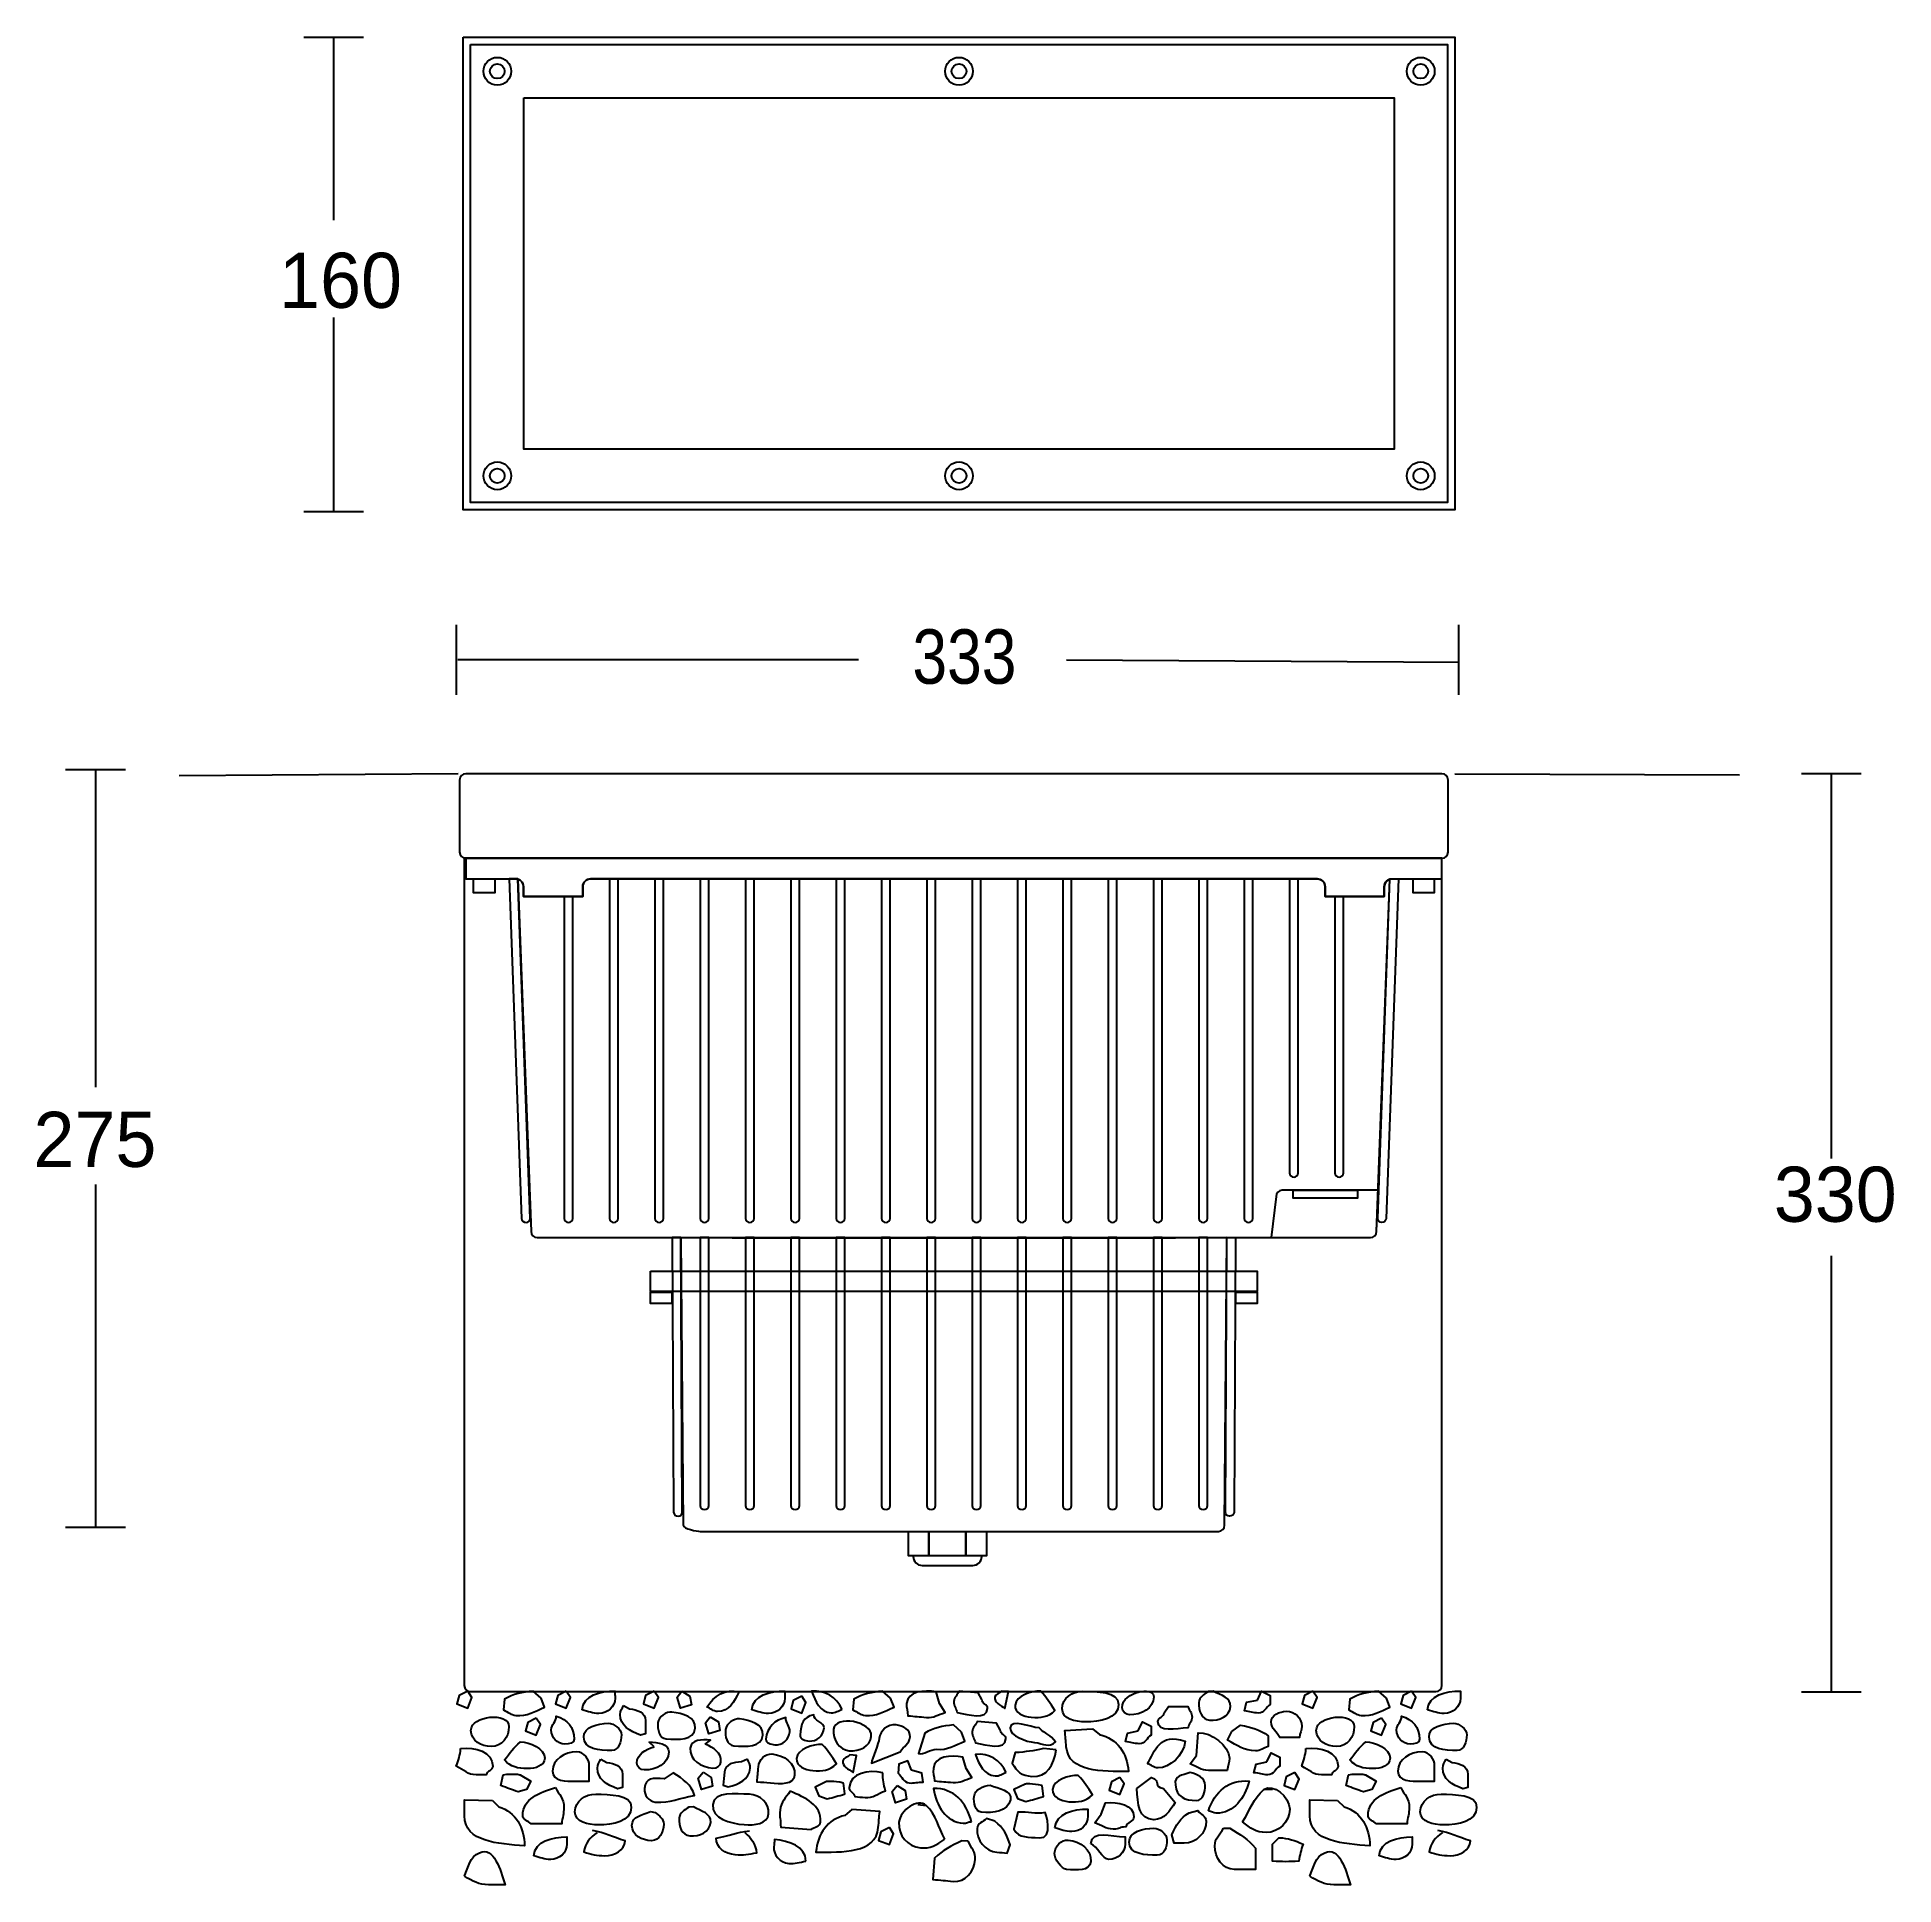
# Model space of a CAD drawing. Extents: x 30 to 209, y 62 to 241.
import ezdxf

# ---------------------------------------------------------------- set-up
doc = ezdxf.new("R2010")
doc.units = 0
doc.layers.add('LIVELLO_1', color=160, linetype='Continuous')
doc.styles.add('STD', font='txt')

# ---------------------------------------------------------------- blocks, each defined once
blk = doc.blocks.new('AI9-BLK6')
at = {"layer": 'LIVELLO_1', "color": 7}
for p, q in [((-4.71, -1.61), (-3.88, -1.69)), ((29.57, -0.17), (28.74, -0.17))]:
    blk.add_line(p, q, dxfattribs=at)
for points in [[(-48.19, 9.35), (-49.02, 8.94), (-49.23, 8.11), (-48.19, 7.7), (-47.78, 8.74)], [(-38.66, 9.35), (-39.49, 8.94), (-39.7, 8.11), (-38.66, 7.7), (-38.25, 8.74)], [(-30.17, 9.35), (-31, 8.94), (-31.2, 8.11), (-30.17, 7.7), (-29.75, 8.74)], [(-27.5, 9.35), (-26.71, 8.87), (-26.58, 8.03), (-27.64, 7.71), (-27.96, 8.77)], [(33.48, 9.35), (32.65, 8.94), (32.44, 8.11), (33.48, 7.7), (33.89, 8.74)], [(43.01, 9.35), (42.18, 8.94), (41.97, 8.11), (43.01, 7.7), (43.42, 8.74)], [(-15.92, 8.87), (-16.75, 8.45), (-16.95, 7.63), (-15.92, 7.21), (-15.51, 8.25)], [(-41.57, 6.74), (-42.39, 6.33), (-42.6, 5.5), (-41.57, 5.09), (-41.15, 6.12)], [(-24.75, 6.88), (-23.96, 6.39), (-23.83, 5.55), (-24.89, 5.23), (-25.22, 6.3)], [(40.11, 6.74), (39.28, 6.33), (39.07, 5.5), (40.11, 5.09), (40.52, 6.12)], [(-25.45, 1.51), (-24.66, 1.02), (-24.53, 0.18), (-25.59, -0.14), (-25.92, 0.93)], [(-6.71, 0.22), (-5.92, -0.26), (-5.79, -1.1), (-6.85, -1.43), (-7.18, -0.36)], [(14.83, 1.01), (14, 0.6), (13.8, -0.23), (14.83, -0.64), (15.25, 0.39)], [(31.73, 1.48), (30.9, 1.07), (30.69, 0.24), (31.73, -0.17), (32.14, 0.86)], [(-7.45, -3.83), (-8.28, -4.24), (-8.49, -5.07), (-7.45, -5.48), (-7.04, -4.45)]]:
    blk.add_lwpolyline(points, close=True, dxfattribs=at)
for points, knots in [([(-41.1, 8.66), (-41.1, 8.66), (-40.76, 7.8), (-40.76, 7.8), (-41.73, 7.37), (-42.44, 6.91), (-43.53, 7.01), (-44.04, 7.05), (-44.28, 7.33), (-44.73, 7.53), (-44.73, 7.53), (-44.64, 8.56), (-44.64, 8.56), (-43.76, 9.11), (-42.92, 9.24), (-41.87, 9.35), (-41.87, 9.35), (-41.1, 8.66), (-41.1, 8.66)], [0, 0, 0, 0, 1, 1, 1, 2, 2, 2, 3, 3, 3, 4, 4, 4, 5, 5, 5, 6, 6, 6, 6]), ([(-37.14, 7.55), (-36.54, 7.37), (-36.14, 7.19), (-35.51, 7.19), (-34.67, 7.19), (-33.95, 7.82), (-33.95, 8.66), (-33.95, 8.94), (-33.98, 9.09), (-33.95, 9.35), (-35.36, 9.35), (-37.02, 8.97), (-37.14, 7.55)], [0, 0, 0, 0, 1, 1, 1, 2, 2, 2, 3, 3, 3, 4, 4, 4, 4]), ([(-25.08, 7.8), (-24.71, 7.7), (-24.46, 7.38), (-24.04, 7.38), (-22.96, 7.38), (-22.44, 8.31), (-21.97, 9.3), (-23.27, 9.56), (-24.4, 8.94), (-25.08, 7.8)], [0, 0, 0, 0, 1, 1, 1, 2, 2, 2, 3, 3, 3, 3]), ([(-20.74, 7.55), (-20.14, 7.37), (-19.75, 7.19), (-19.12, 7.19), (-18.27, 7.19), (-17.55, 7.82), (-17.55, 8.66), (-17.55, 8.94), (-17.58, 9.09), (-17.55, 9.35), (-18.96, 9.35), (-20.62, 8.97), (-20.74, 7.55)], [0, 0, 0, 0, 1, 1, 1, 2, 2, 2, 3, 3, 3, 4, 4, 4, 4]), ([(-12, 7.57), (-12.37, 7.5), (-12.66, 7.21), (-13.07, 7.25), (-14.15, 7.35), (-14.59, 8.32), (-14.97, 9.34), (-13.65, 9.48), (-12.58, 8.76), (-12, 7.57)], [0, 0, 0, 0, 1, 1, 1, 2, 2, 2, 3, 3, 3, 3]), ([(-7.34, 8.66), (-7.34, 8.66), (-7, 7.8), (-7, 7.8), (-7.98, 7.37), (-8.69, 6.91), (-9.77, 7.01), (-10.29, 7.05), (-10.52, 7.33), (-10.97, 7.53), (-10.97, 7.53), (-10.88, 8.56), (-10.88, 8.56), (-10.01, 9.11), (-9.16, 9.24), (-8.11, 9.35), (-8.11, 9.35), (-7.34, 8.66), (-7.34, 8.66)], [0, 0, 0, 0, 1, 1, 1, 2, 2, 2, 3, 3, 3, 4, 4, 4, 5, 5, 5, 6, 6, 6, 6]), ([(-2.61, 8.16), (-2.61, 8.16), (-2.06, 7.28), (-2.06, 7.28), (-2.76, 7.08), (-3.15, 6.75), (-3.87, 6.81), (-4.59, 6.87), (-4.95, 6.91), (-5.67, 6.97), (-5.68, 7.44), (-5.82, 7.71), (-5.78, 8.17), (-5.67, 9.36), (-4.11, 9.48), (-2.93, 9.27), (-2.93, 9.27), (-2.61, 8.16), (-2.61, 8.16)], [0, 0, 0, 0, 1, 1, 1, 2, 2, 2, 3, 3, 3, 4, 4, 4, 5, 5, 5, 6, 6, 6, 6]), ([(1.49, 8.54), (1.46, 8.13), (2.08, 8.07), (2.04, 7.66), (1.94, 6.53), (0.23, 7.09), (-0.9, 7.29), (-0.97, 7.66), (-1.26, 7.95), (-1.22, 8.36), (-1.18, 8.77), (-0.85, 9), (-0.72, 9.35), (-0.72, 9.35), (1.14, 9.19), (1.14, 9.19), (1.14, 9.19), (1.49, 8.54), (1.49, 8.54)], [0, 0, 0, 0, 1, 1, 1, 2, 2, 2, 3, 3, 3, 4, 4, 4, 5, 5, 5, 6, 6, 6, 6]), ([(3.4, 9.35), (3.4, 9.35), (4.07, 9.3), (4.07, 9.3), (4.07, 9.3), (3.72, 7.67), (3.72, 7.67), (3.28, 8.01), (2.68, 8.22), (2.73, 8.79), (2.75, 9.1), (3.28, 9.11), (3.4, 9.35)], [0, 0, 0, 0, 1, 1, 1, 2, 2, 2, 3, 3, 3, 4, 4, 4, 4]), ([(7.17, 9.35), (7.78, 8.72), (8.07, 8.21), (8.55, 7.48), (7.89, 6.84), (7.18, 6.75), (6.26, 6.83), (5.5, 6.9), (4.63, 7.24), (4.7, 7.99), (4.77, 8.89), (6.27, 9.43), (7.17, 9.35)], [0, 0, 0, 0, 1, 1, 1, 2, 2, 2, 3, 3, 3, 4, 4, 4, 4]), ([(11.25, 9.35), (10.23, 9.35), (9.24, 8.66), (9.24, 7.64), (9.24, 6.65), (10.5, 6.38), (11.49, 6.38), (12.88, 6.38), (14.69, 6.68), (14.69, 8.06), (14.69, 9.39), (12.58, 9.27), (11.25, 9.35)], [0, 0, 0, 0, 1, 1, 1, 2, 2, 2, 3, 3, 3, 4, 4, 4, 4]), ([(16.68, 9.29), (15.87, 9.05), (15.03, 8.6), (15.03, 7.72), (15.03, 7.36), (15.39, 7.06), (15.75, 7.06), (16.89, 7.06), (18.1, 7.66), (18.1, 8.81), (18.1, 9.62), (16.68, 9.29), (16.68, 9.29)], [0, 0, 0, 0, 1, 1, 1, 2, 2, 2, 3, 3, 3, 4, 4, 4, 4]), ([(23.85, 9.35), (24.6, 8.93), (25.58, 8.72), (25.51, 7.85), (25.43, 6.92), (24.42, 6.47), (23.49, 6.55), (22.74, 6.61), (22.39, 7.49), (22.46, 8.24), (22.5, 8.78), (22.95, 9.04), (23.4, 9.31), (23.4, 9.31), (23.85, 9.35), (23.85, 9.35)], [0, 0, 0, 0, 1, 1, 1, 2, 2, 2, 3, 3, 3, 4, 4, 4, 5, 5, 5, 5]), ([(28.11, 8.48), (28.11, 8.48), (27.07, 8.27), (27.07, 8.27), (27.07, 8.27), (26.87, 7.44), (26.87, 7.44), (27.39, 7.39), (27.69, 7.23), (28.21, 7.23), (28.78, 7.23), (28.94, 7.8), (29.35, 8.06), (29.35, 8.06), (29.35, 8.94), (29.35, 8.94), (29.35, 8.94), (28.52, 9.35), (28.52, 9.35), (28.52, 9.35), (28.11, 8.48), (28.11, 8.48)], [0, 0, 0, 0, 1, 1, 1, 2, 2, 2, 3, 3, 3, 4, 4, 4, 5, 5, 5, 6, 6, 6, 7, 7, 7, 7]), ([(40.57, 8.66), (40.57, 8.66), (40.91, 7.8), (40.91, 7.8), (39.94, 7.37), (39.23, 6.91), (38.14, 7.01), (37.63, 7.05), (37.39, 7.33), (36.94, 7.53), (36.94, 7.53), (37.03, 8.56), (37.03, 8.56), (37.91, 9.11), (38.75, 9.24), (39.8, 9.35), (39.8, 9.35), (40.57, 8.66), (40.57, 8.66)], [0, 0, 0, 0, 1, 1, 1, 2, 2, 2, 3, 3, 3, 4, 4, 4, 5, 5, 5, 6, 6, 6, 6]), ([(44.53, 7.55), (45.14, 7.37), (45.53, 7.19), (46.16, 7.19), (47, 7.19), (47.73, 7.82), (47.73, 8.66), (47.73, 8.94), (47.7, 9.09), (47.73, 9.35), (46.31, 9.35), (44.65, 8.97), (44.53, 7.55)], [0, 0, 0, 0, 1, 1, 1, 2, 2, 2, 3, 3, 3, 4, 4, 4, 4]), ([(-47.87, 5.56), (-47.87, 4.56), (-46.88, 3.99), (-45.89, 3.99), (-44.89, 3.99), (-44.2, 4.92), (-44.2, 5.92), (-44.2, 7.36), (-47.87, 7), (-47.87, 5.56)], [0, 0, 0, 0, 1, 1, 1, 2, 2, 2, 3, 3, 3, 3]), ([(-33.13, 7.97), (-33.28, 7.64), (-33.46, 7.46), (-33.46, 7.1), (-33.46, 6.01), (-32.52, 5.47), (-31.5, 5.11), (-31.5, 5.11), (-31.02, 5.23), (-31.02, 5.23), (-31.02, 5.23), (-31.02, 6.52), (-31.02, 6.52), (-31.02, 7.28), (-31.8, 7.58), (-32.55, 7.64), (-32.55, 7.64), (-33.13, 7.97), (-33.13, 7.97)], [0, 0, 0, 0, 1, 1, 1, 2, 2, 2, 3, 3, 3, 4, 4, 4, 5, 5, 5, 6, 6, 6, 6]), ([(-28.46, 7.32), (-27.41, 7.2), (-26.11, 6.82), (-26.2, 5.77), (-26.31, 4.6), (-27.84, 4.64), (-29.01, 4.74), (-29.7, 4.8), (-29.87, 5.63), (-29.81, 6.32), (-29.76, 6.86), (-28.99, 7.4), (-28.46, 7.32)], [0, 0, 0, 0, 1, 1, 1, 2, 2, 2, 3, 3, 3, 4, 4, 4, 4]), ([(19.11, 7.26), (19.11, 6.85), (18.5, 6.85), (18.5, 6.43), (18.5, 5.3), (20.25, 5.71), (21.39, 5.81), (21.49, 6.17), (21.8, 6.43), (21.8, 6.85), (21.8, 7.26), (21.49, 7.52), (21.39, 7.88), (21.39, 7.88), (19.53, 7.88), (19.53, 7.88), (19.53, 7.88), (19.11, 7.26), (19.11, 7.26)], [0, 0, 0, 0, 1, 1, 1, 2, 2, 2, 3, 3, 3, 4, 4, 4, 5, 5, 5, 6, 6, 6, 6]), ([(29.45, 6.37), (29.45, 5.7), (29.97, 5.44), (30.28, 4.87), (30.28, 4.87), (32.19, 4.87), (32.19, 4.87), (32.19, 5.28), (32.4, 5.54), (32.4, 5.95), (32.4, 6.78), (31.73, 7.4), (30.9, 7.4), (30.23, 7.4), (29.45, 7.04), (29.45, 6.37)], [0, 0, 0, 0, 1, 1, 1, 2, 2, 2, 3, 3, 3, 4, 4, 4, 5, 5, 5, 5]), ([(33.8, 5.56), (33.8, 4.56), (34.79, 3.99), (35.78, 3.99), (36.78, 3.99), (37.47, 4.92), (37.47, 5.92), (37.47, 7.36), (33.8, 7), (33.8, 5.56)], [0, 0, 0, 0, 1, 1, 1, 2, 2, 2, 3, 3, 3, 3]), ([(-40.11, 5.61), (-40.11, 4.86), (-39.54, 4.23), (-38.79, 4.23), (-38.4, 4.23), (-37.89, 4.32), (-37.89, 4.71), (-37.89, 5.82), (-38.58, 6.63), (-39.63, 6.93), (-39.63, 6.39), (-40.11, 6.15), (-40.11, 5.61)], [0, 0, 0, 0, 1, 1, 1, 2, 2, 2, 3, 3, 3, 4, 4, 4, 4]), ([(-34.61, 6.24), (-35.66, 6.21), (-36.98, 5.94), (-36.98, 4.89), (-36.98, 3.72), (-35.45, 3.62), (-34.27, 3.62), (-33.58, 3.62), (-33.34, 4.44), (-33.34, 5.13), (-33.34, 5.67), (-34.06, 6.27), (-34.61, 6.24)], [0, 0, 0, 0, 1, 1, 1, 2, 2, 2, 3, 3, 3, 4, 4, 4, 4]), ([(-21.92, 6.66), (-20.88, 6.53), (-19.58, 6.15), (-19.67, 5.1), (-19.78, 3.93), (-21.31, 3.97), (-22.48, 4.08), (-23.17, 4.13), (-23.34, 4.97), (-23.28, 5.65), (-23.23, 6.19), (-22.46, 6.73), (-21.92, 6.66)], [0, 0, 0, 0, 1, 1, 1, 2, 2, 2, 3, 3, 3, 4, 4, 4, 4]), ([(-17.07, 5.43), (-17.14, 4.68), (-17.77, 4.1), (-18.52, 4.16), (-18.9, 4.2), (-19.41, 4.33), (-19.37, 4.72), (-19.28, 5.83), (-18.52, 6.58), (-17.44, 6.79), (-17.49, 6.25), (-17.03, 5.97), (-17.07, 5.43)], [0, 0, 0, 0, 1, 1, 1, 2, 2, 2, 3, 3, 3, 4, 4, 4, 4]), ([(-13.76, 5.79), (-13.83, 5.04), (-14.45, 4.46), (-15.2, 4.53), (-15.59, 4.56), (-16.1, 4.7), (-16.06, 5.09), (-15.97, 6.2), (-15.83, 6.84), (-14.76, 7.05), (-14.8, 6.51), (-13.72, 6.33), (-13.76, 5.79)], [0, 0, 0, 0, 1, 1, 1, 2, 2, 2, 3, 3, 3, 4, 4, 4, 4]), ([(-9.2, 4.98), (-9.29, 3.99), (-10.33, 3.51), (-11.32, 3.59), (-12.31, 3.68), (-12.92, 4.67), (-12.83, 5.66), (-12.71, 7.1), (-9.08, 6.42), (-9.2, 4.98)], [0, 0, 0, 0, 1, 1, 1, 2, 2, 2, 3, 3, 3, 3]), ([(-5.45, 4.92), (-5.51, 4.25), (-6.05, 4.04), (-6.41, 3.5), (-6.41, 3.5), (-9.17, 2.4), (-9.17, 2.4), (-9.13, 2.81), (-8.46, 4.35), (-8.42, 4.76), (-8.35, 5.59), (-7.63, 6.15), (-6.8, 6.08), (-6.13, 6.02), (-5.39, 5.59), (-5.45, 4.92)], [0, 0, 0, 0, 1, 1, 1, 2, 2, 2, 3, 3, 3, 4, 4, 4, 5, 5, 5, 5]), ([(-0.49, 5.39), (-0.49, 5.39), (-0.15, 4.53), (-0.15, 4.53), (-1.13, 4.1), (-1.84, 3.64), (-2.92, 3.73), (-3.44, 3.78), (-4.18, 3.14), (-4.63, 3.33), (-4.63, 3.33), (-4.03, 5.29), (-4.03, 5.29), (-3.15, 5.83), (-2.31, 5.97), (-1.26, 6.08), (-1.26, 6.08), (-0.49, 5.39), (-0.49, 5.39)], [0, 0, 0, 0, 1, 1, 1, 2, 2, 2, 3, 3, 3, 4, 4, 4, 5, 5, 5, 6, 6, 6, 6]), ([(3.26, 5.61), (3.23, 5.19), (3.84, 5.14), (3.81, 4.73), (3.71, 3.6), (1.99, 4.16), (0.87, 4.36), (0.8, 4.73), (0.51, 5.01), (0.55, 5.43), (0.58, 5.84), (0.91, 6.07), (1.05, 6.42), (1.05, 6.42), (2.9, 6.26), (2.9, 6.26), (2.9, 6.26), (3.26, 5.61), (3.26, 5.61)], [0, 0, 0, 0, 1, 1, 1, 2, 2, 2, 3, 3, 3, 4, 4, 4, 5, 5, 5, 6, 6, 6, 6]), ([(7.02, 5.79), (7.63, 5.16), (8.13, 5.18), (8.6, 4.45), (7.94, 3.81), (7.49, 4.3), (6.56, 4.39), (5.81, 4.45), (4.16, 5.04), (4.22, 5.79), (4.3, 6.69), (6.12, 5.87), (7.02, 5.79)], [0, 0, 0, 0, 1, 1, 1, 2, 2, 2, 3, 3, 3, 4, 4, 4, 4]), ([(12.19, 5.71), (12.19, 5.71), (9.51, 5.53), (9.51, 5.53), (9.56, 4.91), (9.59, 4.6), (9.64, 3.98), (9.86, 1.46), (13.12, 1.59), (15.66, 1.6), (15.51, 3.35), (14.56, 4.77), (12.86, 5.15), (12.86, 5.15), (12.19, 5.71), (12.19, 5.71)], [0, 0, 0, 0, 1, 1, 1, 2, 2, 2, 3, 3, 3, 4, 4, 4, 5, 5, 5, 5]), ([(16.59, 5.51), (16.59, 5.51), (15.56, 5.3), (15.56, 5.3), (15.56, 5.3), (15.35, 4.47), (15.35, 4.47), (15.87, 4.42), (16.18, 4.27), (16.7, 4.27), (17.27, 4.27), (17.42, 4.84), (17.83, 5.09), (17.83, 5.09), (17.83, 5.97), (17.83, 5.97), (17.83, 5.97), (17.01, 6.39), (17.01, 6.39), (17.01, 6.39), (16.59, 5.51), (16.59, 5.51)], [0, 0, 0, 0, 1, 1, 1, 2, 2, 2, 3, 3, 3, 4, 4, 4, 5, 5, 5, 6, 6, 6, 7, 7, 7, 7]), ([(17.49, 2.34), (17.85, 2.24), (18.11, 1.93), (18.52, 1.93), (19.61, 1.93), (21, 3.1), (21.12, 4.5), (18.68, 5.44), (18.16, 3.48), (17.49, 2.34)], [0, 0, 0, 0, 1, 1, 1, 2, 2, 2, 3, 3, 3, 3]), ([(22.24, 3.14), (22.24, 3.14), (21.62, 2.31), (21.62, 2.31), (22.3, 2.05), (22.66, 1.69), (23.38, 1.69), (23.38, 1.69), (25.19, 1.69), (25.19, 1.69), (25.24, 2.15), (25.4, 2.41), (25.4, 2.88), (25.4, 4.07), (23.59, 5.42), (22.4, 5.32), (22.4, 5.32), (22.24, 3.14), (22.24, 3.14)], [0, 0, 0, 0, 1, 1, 1, 2, 2, 2, 3, 3, 3, 4, 4, 4, 5, 5, 5, 6, 6, 6, 6]), ([(25.64, 5.45), (25.64, 5.45), (25.23, 4.62), (25.23, 4.62), (26.16, 4.1), (26.83, 3.58), (27.92, 3.58), (28.43, 3.58), (28.69, 3.84), (29.16, 4), (29.16, 4), (29.16, 5.03), (29.16, 5.03), (28.33, 5.65), (27.5, 5.86), (26.47, 6.07), (26.47, 6.07), (25.64, 5.45), (25.64, 5.45)], [0, 0, 0, 0, 1, 1, 1, 2, 2, 2, 3, 3, 3, 4, 4, 4, 5, 5, 5, 6, 6, 6, 6]), ([(41.56, 5.61), (41.56, 4.86), (42.13, 4.23), (42.88, 4.23), (43.27, 4.23), (43.78, 4.32), (43.78, 4.71), (43.78, 5.82), (43.09, 6.63), (42.04, 6.93), (42.04, 6.39), (41.56, 6.15), (41.56, 5.61)], [0, 0, 0, 0, 1, 1, 1, 2, 2, 2, 3, 3, 3, 4, 4, 4, 4]), ([(47.06, 6.24), (46.01, 6.21), (44.69, 5.94), (44.69, 4.89), (44.69, 3.72), (46.22, 3.62), (47.4, 3.62), (48.09, 3.62), (48.33, 4.44), (48.33, 5.13), (48.33, 5.67), (47.61, 6.27), (47.06, 6.24)], [0, 0, 0, 0, 1, 1, 1, 2, 2, 2, 3, 3, 3, 4, 4, 4, 4]), ([(-48.87, 3.8), (-48.92, 3.12), (-49.08, 2.71), (-49.29, 2.09), (-48.51, 1.73), (-48.2, 1.26), (-47.37, 1.26), (-47.37, 1.26), (-46.39, 1.26), (-46.39, 1.26), (-46.34, 1.62), (-45.77, 1.68), (-45.77, 2.09), (-45.77, 3.48), (-47.48, 4), (-48.87, 3.8)], [0, 0, 0, 0, 1, 1, 1, 2, 2, 2, 3, 3, 3, 4, 4, 4, 5, 5, 5, 5]), ([(-43.1, 4.45), (-43.76, 3.88), (-44.09, 3.4), (-44.64, 2.7), (-44.03, 2.01), (-43.34, 1.86), (-42.41, 1.86), (-41.66, 1.86), (-40.75, 2.13), (-40.75, 2.88), (-40.75, 3.79), (-42.2, 4.45), (-43.1, 4.45)], [0, 0, 0, 0, 1, 1, 1, 2, 2, 2, 3, 3, 3, 4, 4, 4, 4]), ([(-30.18, 3.96), (-31, 3.72), (-31.84, 3.26), (-31.84, 2.39), (-31.84, 2.03), (-31.48, 1.73), (-31.12, 1.73), (-29.97, 1.73), (-28.77, 2.33), (-28.77, 3.47), (-28.77, 4.29), (-29.82, 4.41), (-30.64, 4.41), (-30.64, 4.41), (-30.18, 3.96), (-30.18, 3.96)], [0, 0, 0, 0, 1, 1, 1, 2, 2, 2, 3, 3, 3, 4, 4, 4, 5, 5, 5, 5]), ([(-25.23, 4.21), (-24.44, 3.9), (-23.64, 3.37), (-23.72, 2.5), (-23.75, 2.14), (-24.13, 1.88), (-24.5, 1.91), (-25.63, 2), (-26.78, 2.71), (-26.68, 3.85), (-26.61, 4.66), (-25.55, 4.69), (-24.74, 4.62), (-24.74, 4.62), (-25.23, 4.21), (-25.23, 4.21)], [0, 0, 0, 0, 1, 1, 1, 2, 2, 2, 3, 3, 3, 4, 4, 4, 5, 5, 5, 5]), ([(-13.94, 4.19), (-13.32, 3.56), (-13.04, 3.05), (-12.56, 2.31), (-13.22, 1.68), (-13.92, 1.59), (-14.85, 1.67), (-15.6, 1.73), (-16.48, 2.08), (-16.41, 2.83), (-16.33, 3.73), (-14.83, 4.26), (-13.94, 4.19)], [0, 0, 0, 0, 1, 1, 1, 2, 2, 2, 3, 3, 3, 4, 4, 4, 4]), ([(8.68, 3.69), (8.44, 2.2), (7.82, 0.99), (6.32, 1.11), (5.29, 1.21), (4.91, 1.53), (4.41, 2.4), (4.41, 2.4), (4.71, 3.41), (4.71, 3.41), (5.8, 3.47), (6.38, 3.58), (7.44, 3.8), (7.44, 3.8), (8.68, 3.69), (8.68, 3.69)], [0, 0, 0, 0, 1, 1, 1, 2, 2, 2, 3, 3, 3, 4, 4, 4, 5, 5, 5, 5]), ([(32.8, 3.8), (32.75, 3.12), (32.59, 2.71), (32.39, 2.09), (33.16, 1.73), (33.47, 1.26), (34.3, 1.26), (34.3, 1.26), (35.28, 1.26), (35.28, 1.26), (35.34, 1.62), (35.9, 1.68), (35.9, 2.09), (35.9, 3.48), (34.2, 4), (32.8, 3.8)], [0, 0, 0, 0, 1, 1, 1, 2, 2, 2, 3, 3, 3, 4, 4, 4, 5, 5, 5, 5]), ([(38.57, 4.45), (37.91, 3.88), (37.58, 3.4), (37.04, 2.7), (37.64, 2.01), (38.33, 1.86), (39.26, 1.86), (40.02, 1.86), (40.92, 2.13), (40.92, 2.88), (40.92, 3.79), (39.47, 4.45), (38.57, 4.45)], [0, 0, 0, 0, 1, 1, 1, 2, 2, 2, 3, 3, 3, 4, 4, 4, 4]), ([(-37.65, 3.47), (-36.95, 3.47), (-36.44, 2.81), (-36.44, 2.12), (-36.44, 2.12), (-36.44, 0.64), (-36.44, 0.64), (-36.44, 0.64), (-37.74, 0.64), (-37.74, 0.64), (-38.7, 0.64), (-39.99, 0.64), (-39.99, 1.61), (-39.99, 2.78), (-38.82, 3.47), (-37.65, 3.47)], [0, 0, 0, 0, 1, 1, 1, 2, 2, 2, 3, 3, 3, 4, 4, 4, 5, 5, 5, 5]), ([(-35.33, 2.78), (-35.48, 2.45), (-35.66, 2.27), (-35.66, 1.91), (-35.66, 0.83), (-34.73, 0.28), (-33.7, -0.08), (-33.7, -0.08), (-33.22, 0.04), (-33.22, 0.04), (-33.22, 0.04), (-33.22, 1.34), (-33.22, 1.34), (-33.22, 2.09), (-34, 2.39), (-34.76, 2.45), (-34.76, 2.45), (-35.33, 2.78), (-35.33, 2.78)], [0, 0, 0, 0, 1, 1, 1, 2, 2, 2, 3, 3, 3, 4, 4, 4, 5, 5, 5, 6, 6, 6, 6]), ([(-21.15, 2.79), (-21.03, 2.45), (-20.87, 2.26), (-20.9, 1.9), (-21, 0.82), (-21.97, 0.36), (-23.02, 0.09), (-23.02, 0.09), (-23.49, 0.25), (-23.49, 0.25), (-23.45, 0.76), (-23.43, 1.03), (-23.38, 1.54), (-23.31, 2.29), (-22.51, 2.52), (-21.75, 2.51), (-21.75, 2.51), (-21.15, 2.79), (-21.15, 2.79)], [0, 0, 0, 0, 1, 1, 1, 2, 2, 2, 3, 3, 3, 4, 4, 4, 5, 5, 5, 6, 6, 6, 6]), ([(-18.79, 3.28), (-19.47, 3.34), (-20.04, 2.73), (-20.1, 2.04), (-20.15, 1.47), (-20.18, 1.14), (-20.23, 0.57), (-19.72, 0.52), (-19.45, 0.5), (-18.94, 0.45), (-17.98, 0.37), (-16.69, 0.26), (-16.61, 1.22), (-16.51, 2.39), (-17.62, 3.18), (-18.79, 3.28)], [0, 0, 0, 0, 1, 1, 1, 2, 2, 2, 3, 3, 3, 4, 4, 4, 5, 5, 5, 5]), ([(-11.28, 3.18), (-11.28, 3.18), (-10.61, 3.13), (-10.61, 3.13), (-10.61, 3.13), (-10.96, 1.5), (-10.96, 1.5), (-11.4, 1.84), (-12, 2.05), (-11.95, 2.62), (-11.93, 2.93), (-11.41, 2.94), (-11.28, 3.18)], [0, 0, 0, 0, 1, 1, 1, 2, 2, 2, 3, 3, 3, 4, 4, 4, 4]), ([(-8.09, 1.47), (-8.1, 0.79), (-7.98, 0.37), (-7.83, -0.27), (-8.63, -0.56), (-8.98, -1), (-9.8, -0.93), (-10.16, -0.9), (-10.42, -0.87), (-10.78, -0.84), (-10.8, -0.48), (-11.37, -0.38), (-11.33, 0.04), (-11.21, 1.43), (-9.46, 1.79), (-8.09, 1.47)], [0, 0, 0, 0, 1, 1, 1, 2, 2, 2, 3, 3, 3, 4, 4, 4, 5, 5, 5, 5]), ([(-5.32, 1.71), (-5.32, 1.71), (-4.31, 1.41), (-4.31, 1.41), (-4.31, 1.41), (-4.18, 0.57), (-4.18, 0.57), (-4.7, 0.57), (-5.02, 0.44), (-5.53, 0.48), (-6.1, 0.53), (-6.21, 1.11), (-6.6, 1.41), (-6.6, 1.41), (-6.52, 2.28), (-6.52, 2.28), (-6.52, 2.28), (-5.66, 2.62), (-5.66, 2.62), (-5.66, 2.62), (-5.32, 1.71), (-5.32, 1.71)], [0, 0, 0, 0, 1, 1, 1, 2, 2, 2, 3, 3, 3, 4, 4, 4, 5, 5, 5, 6, 6, 6, 7, 7, 7, 7]), ([(-0.04, 1.86), (-0.04, 1.86), (0.51, 0.99), (0.51, 0.99), (-0.18, 0.79), (-0.58, 0.46), (-1.3, 0.52), (-2.02, 0.58), (-2.38, 0.61), (-3.1, 0.68), (-3.11, 1.15), (-3.24, 1.42), (-3.2, 1.88), (-3.1, 3.07), (-1.53, 3.19), (-0.35, 2.98), (-0.35, 2.98), (-0.04, 1.86), (-0.04, 1.86)], [0, 0, 0, 0, 1, 1, 1, 2, 2, 2, 3, 3, 3, 4, 4, 4, 5, 5, 5, 6, 6, 6, 6]), ([(3.84, 1.48), (3.47, 1.4), (3.18, 1.12), (2.77, 1.16), (1.69, 1.25), (1.25, 2.22), (0.87, 3.24), (2.18, 3.39), (3.26, 2.67), (3.84, 1.48)], [0, 0, 0, 0, 1, 1, 1, 2, 2, 2, 3, 3, 3, 3]), ([(29.02, 2.51), (29.02, 2.51), (27.99, 2.3), (27.99, 2.3), (27.99, 2.3), (27.78, 1.47), (27.78, 1.47), (28.3, 1.42), (28.61, 1.27), (29.12, 1.27), (29.69, 1.27), (29.85, 1.84), (30.26, 2.1), (30.26, 2.1), (30.26, 2.98), (30.26, 2.98), (30.26, 2.98), (29.43, 3.39), (29.43, 3.39), (29.43, 3.39), (29.02, 2.51), (29.02, 2.51)], [0, 0, 0, 0, 1, 1, 1, 2, 2, 2, 3, 3, 3, 4, 4, 4, 5, 5, 5, 6, 6, 6, 7, 7, 7, 7]), ([(44.03, 3.47), (44.72, 3.47), (45.23, 2.81), (45.23, 2.12), (45.23, 2.12), (45.23, 0.64), (45.23, 0.64), (45.23, 0.64), (43.93, 0.64), (43.93, 0.64), (42.97, 0.64), (41.68, 0.64), (41.68, 1.61), (41.68, 2.78), (42.85, 3.47), (44.03, 3.47)], [0, 0, 0, 0, 1, 1, 1, 2, 2, 2, 3, 3, 3, 4, 4, 4, 5, 5, 5, 5]), ([(46.34, 2.78), (46.19, 2.45), (46.01, 2.27), (46.01, 1.91), (46.01, 0.83), (46.94, 0.28), (47.97, -0.08), (47.97, -0.08), (48.45, 0.04), (48.45, 0.04), (48.45, 0.04), (48.45, 1.34), (48.45, 1.34), (48.45, 2.09), (47.67, 2.39), (46.91, 2.45), (46.91, 2.45), (46.34, 2.78), (46.34, 2.78)], [0, 0, 0, 0, 1, 1, 1, 2, 2, 2, 3, 3, 3, 4, 4, 4, 5, 5, 5, 6, 6, 6, 6]), ([(-44.77, 1.27), (-44.77, 1.27), (-44.98, 0.24), (-44.98, 0.24), (-44.36, -0.02), (-43.94, -0.17), (-43.32, -0.38), (-43.32, -0.38), (-42.5, -0.17), (-42.5, -0.17), (-42.5, -0.17), (-42.08, 0.65), (-42.08, 0.65), (-42.08, 0.65), (-43.12, 1.27), (-43.12, 1.27), (-43.12, 1.27), (-43.79, 1.43), (-44.77, 1.27)], [0, 0, 0, 0, 1, 1, 1, 2, 2, 2, 3, 3, 3, 4, 4, 4, 5, 5, 5, 6, 6, 6, 6]), ([(-39.72, 0.03), (-41.22, -0.43), (-42.87, -1.05), (-42.87, -2.66), (-42.87, -3.12), (-42.36, -3.17), (-42.05, -3.48), (-42.05, -3.48), (-39.1, -3.48), (-39.1, -3.48), (-39.05, -2.86), (-38.89, -2.5), (-38.89, -1.88), (-38.89, -1.05), (-39.36, -0.64), (-39.72, 0.03)], [0, 0, 0, 0, 1, 1, 1, 2, 2, 2, 3, 3, 3, 4, 4, 4, 5, 5, 5, 5]), ([(-28.34, 1.47), (-27.34, 0.78), (-26.59, 0.38), (-26.27, -0.73), (-27.8, -0.96), (-28.57, -1.5), (-30.07, -1.37), (-30.7, -1.31), (-31.16, -0.7), (-31.11, -0.07), (-31.01, 1.01), (-30.3, 0.97), (-29.22, 0.88), (-29.22, 0.88), (-28.34, 1.47), (-28.34, 1.47)], [0, 0, 0, 0, 1, 1, 1, 2, 2, 2, 3, 3, 3, 4, 4, 4, 5, 5, 5, 5]), ([(-11.88, 0.47), (-11.88, 0.47), (-11.76, -0.58), (-11.76, -0.58), (-12.4, -0.79), (-12.83, -0.9), (-13.47, -1.06), (-13.47, -1.06), (-14.27, -0.78), (-14.27, -0.78), (-14.27, -0.78), (-14.61, 0.08), (-14.61, 0.08), (-14.61, 0.08), (-13.53, 0.61), (-13.53, 0.61), (-13.53, 0.61), (-12.85, 0.71), (-11.88, 0.47)], [0, 0, 0, 0, 1, 1, 1, 2, 2, 2, 3, 3, 3, 4, 4, 4, 5, 5, 5, 6, 6, 6, 6]), ([(2.29, 0.28), (1.6, 0.18), (0.8, -0.11), (0.74, -0.83), (0.68, -1.45), (0.82, -2.29), (1.43, -2.35), (2.62, -2.45), (3.98, -2.31), (4.24, -1.14), (4.42, -0.22), (3.09, -0.11), (2.29, 0.28)], [0, 0, 0, 0, 1, 1, 1, 2, 2, 2, 3, 3, 3, 4, 4, 4, 4]), ([(7.32, 0.22), (7.32, 0.22), (7.44, -0.82), (7.44, -0.82), (6.8, -1.03), (6.37, -1.15), (5.74, -1.3), (5.74, -1.3), (4.93, -1.02), (4.93, -1.02), (4.93, -1.02), (4.59, -0.16), (4.59, -0.16), (4.59, -0.16), (5.67, 0.37), (5.67, 0.37), (5.67, 0.37), (6.36, 0.46), (7.32, 0.22)], [0, 0, 0, 0, 1, 1, 1, 2, 2, 2, 3, 3, 3, 4, 4, 4, 5, 5, 5, 6, 6, 6, 6]), ([(10.8, 1.19), (11.41, 0.56), (11.7, 0.06), (12.18, -0.68), (11.51, -1.32), (10.81, -1.41), (9.88, -1.33), (9.13, -1.26), (8.26, -0.91), (8.32, -0.16), (8.4, 0.74), (9.9, 1.27), (10.8, 1.19)], [0, 0, 0, 0, 1, 1, 1, 2, 2, 2, 3, 3, 3, 4, 4, 4, 4]), ([(16.46, -0.05), (16.57, -1.55), (16.61, -3.07), (18.11, -3.07), (19.14, -3.07), (19.61, -2.24), (20.17, -1.41), (20.17, -1.41), (19.03, -0.05), (19.03, -0.05), (17.95, 0.1), (18.9, 0.69), (17.87, 1), (17.87, 1), (16.46, -0.05), (16.46, -0.05)], [0, 0, 0, 0, 1, 1, 1, 2, 2, 2, 3, 3, 3, 4, 4, 4, 5, 5, 5, 5]), ([(21.62, 1.48), (22.3, 1.32), (23.07, 0.96), (23.07, 0.24), (23.07, -0.38), (22.87, -1.21), (22.24, -1.21), (21.06, -1.21), (20.34, -0.89), (20.18, 0.3), (20.08, 1.23), (20.8, 1.17), (21.62, 1.48)], [0, 0, 0, 0, 1, 1, 1, 2, 2, 2, 3, 3, 3, 4, 4, 4, 4]), ([(23.37, -2.24), (23.68, -2.24), (23.83, -2.45), (24.14, -2.45), (25.85, -2.45), (26.88, -1), (27.3, 0.65), (25.38, 0.86), (23.99, -0.38), (23.37, -2.24)], [0, 0, 0, 0, 1, 1, 1, 2, 2, 2, 3, 3, 3, 3]), ([(26.68, -3.28), (27.45, -3.9), (27.97, -4.31), (28.95, -4.31), (30.19, -4.31), (31.23, -3.28), (31.23, -2.04), (31.23, -0.85), (29.62, 0.5), (28.74, -0.17), (27.66, -1.05), (27.45, -2.09), (26.68, -3.28)], [0, 0, 0, 0, 1, 1, 1, 2, 2, 2, 3, 3, 3, 4, 4, 4, 4]), ([(36.9, 1.27), (36.9, 1.27), (36.69, 0.24), (36.69, 0.24), (37.31, -0.02), (37.73, -0.17), (38.35, -0.38), (38.35, -0.38), (39.17, -0.17), (39.17, -0.17), (39.17, -0.17), (39.59, 0.65), (39.59, 0.65), (39.59, 0.65), (38.55, 1.27), (38.55, 1.27), (38.55, 1.27), (37.88, 1.43), (36.9, 1.27)], [0, 0, 0, 0, 1, 1, 1, 2, 2, 2, 3, 3, 3, 4, 4, 4, 5, 5, 5, 6, 6, 6, 6]), ([(41.95, 0.03), (40.45, -0.43), (38.8, -1.05), (38.8, -2.66), (38.8, -3.12), (39.31, -3.17), (39.62, -3.48), (39.62, -3.48), (42.57, -3.48), (42.57, -3.48), (42.62, -2.86), (42.78, -2.5), (42.78, -1.88), (42.78, -1.05), (42.31, -0.64), (41.95, 0.03)], [0, 0, 0, 0, 1, 1, 1, 2, 2, 2, 3, 3, 3, 4, 4, 4, 5, 5, 5, 5]), ([(-45.8, -1.21), (-45.8, -1.21), (-48.49, -1.16), (-48.49, -1.16), (-48.49, -1.16), (-48.49, -2.71), (-48.49, -2.71), (-48.49, -5.24), (-45.24, -5.4), (-42.7, -5.6), (-42.7, -3.85), (-43.53, -2.35), (-45.19, -1.83), (-45.19, -1.83), (-45.8, -1.21), (-45.8, -1.21)], [0, 0, 0, 0, 1, 1, 1, 2, 2, 2, 3, 3, 3, 4, 4, 4, 5, 5, 5, 5]), ([(-35.81, -0.59), (-36.83, -0.59), (-37.83, -1.28), (-37.83, -2.3), (-37.83, -3.3), (-36.56, -3.57), (-35.57, -3.57), (-34.18, -3.57), (-32.38, -3.27), (-32.38, -1.88), (-32.38, -0.56), (-34.48, -0.68), (-35.81, -0.59)], [0, 0, 0, 0, 1, 1, 1, 2, 2, 2, 3, 3, 3, 4, 4, 4, 4]), ([(-20.97, -0.61), (-19.95, -0.7), (-19.02, -1.47), (-19.11, -2.49), (-19.2, -3.48), (-20.48, -3.64), (-21.47, -3.55), (-22.85, -3.43), (-24.62, -2.98), (-24.5, -1.6), (-24.38, -0.28), (-22.3, -0.58), (-20.97, -0.61)], [0, 0, 0, 0, 1, 1, 1, 2, 2, 2, 3, 3, 3, 4, 4, 4, 4]), ([(-17.02, -0.33), (-15.57, -0.92), (-13.97, -1.69), (-14.11, -3.28), (-14.15, -3.75), (-14.67, -3.75), (-15.01, -4.03), (-15.01, -4.03), (-17.95, -3.78), (-17.95, -3.78), (-17.94, -3.16), (-18.07, -2.78), (-18.01, -2.16), (-17.94, -1.34), (-17.44, -0.97), (-17.02, -0.33)], [0, 0, 0, 0, 1, 1, 1, 2, 2, 2, 3, 3, 3, 4, 4, 4, 5, 5, 5, 5]), ([(-2.09, -4.96), (-2.92, -5.51), (-3.47, -5.88), (-4.45, -5.79), (-5.68, -5.68), (-6.63, -4.56), (-6.52, -3.32), (-6.41, -2.14), (-4.7, -0.94), (-3.88, -1.69), (-2.88, -2.66), (-2.76, -3.7), (-2.09, -4.96)], [0, 0, 0, 0, 1, 1, 1, 2, 2, 2, 3, 3, 3, 4, 4, 4, 4]), ([(0.48, -3.28), (0.17, -3.25), (0, -3.45), (-0.31, -3.42), (-2.01, -3.27), (-2.92, -1.74), (-3.18, -0.05), (-1.26, -0.01), (0.02, -1.37), (0.48, -3.28)], [0, 0, 0, 0, 1, 1, 1, 2, 2, 2, 3, 3, 3, 3]), ([(13.02, -2.53), (13.02, -2.53), (12.4, -3.36), (12.4, -3.36), (13.08, -3.62), (13.44, -3.98), (14.16, -3.98), (14.89, -3.98), (14.69, -3.77), (15.41, -3.77), (15.46, -3.31), (16.18, -3.25), (16.18, -2.79), (16.18, -1.6), (14.63, -1.34), (13.44, -1.44), (13.44, -1.44), (13.02, -2.53), (13.02, -2.53)], [0, 0, 0, 0, 1, 1, 1, 2, 2, 2, 3, 3, 3, 4, 4, 4, 5, 5, 5, 6, 6, 6, 6]), ([(35.86, -1.21), (35.86, -1.21), (33.18, -1.16), (33.18, -1.16), (33.18, -1.16), (33.18, -2.71), (33.18, -2.71), (33.18, -5.24), (36.44, -5.4), (38.97, -5.6), (38.97, -3.85), (38.14, -2.35), (36.49, -1.83), (36.49, -1.83), (35.86, -1.21), (35.86, -1.21)], [0, 0, 0, 0, 1, 1, 1, 2, 2, 2, 3, 3, 3, 4, 4, 4, 5, 5, 5, 5]), ([(45.86, -0.59), (44.84, -0.59), (43.85, -1.28), (43.85, -2.3), (43.85, -3.3), (45.11, -3.57), (46.1, -3.57), (47.49, -3.57), (49.29, -3.27), (49.29, -1.88), (49.29, -0.56), (47.19, -0.68), (45.86, -0.59)], [0, 0, 0, 0, 1, 1, 1, 2, 2, 2, 3, 3, 3, 4, 4, 4, 4]), ([(-30.54, -2.27), (-31.33, -2.63), (-32.32, -2.75), (-32.32, -3.63), (-32.32, -4.56), (-31.36, -5.1), (-30.42, -5.1), (-29.67, -5.1), (-29.25, -4.26), (-29.25, -3.51), (-29.25, -2.97), (-29.67, -2.67), (-30.09, -2.37), (-30.09, -2.37), (-30.54, -2.27), (-30.54, -2.27)], [0, 0, 0, 0, 1, 1, 1, 2, 2, 2, 3, 3, 3, 4, 4, 4, 5, 5, 5, 5]), ([(-26.36, -1.83), (-25.61, -2.26), (-24.64, -2.46), (-24.71, -3.33), (-24.79, -4.26), (-25.8, -4.71), (-26.73, -4.64), (-27.48, -4.57), (-27.82, -3.69), (-27.76, -2.94), (-27.71, -2.4), (-27.27, -2.14), (-26.82, -1.87), (-26.82, -1.87), (-26.36, -1.83), (-26.36, -1.83)], [0, 0, 0, 0, 1, 1, 1, 2, 2, 2, 3, 3, 3, 4, 4, 4, 5, 5, 5, 5]), ([(-11.07, -2.09), (-11.07, -2.09), (-8.38, -2.28), (-8.38, -2.28), (-8.44, -2.9), (-8.46, -3.21), (-8.52, -3.82), (-8.74, -6.35), (-12, -6.22), (-14.54, -6.2), (-14.39, -4.45), (-13.43, -3.03), (-11.74, -2.66), (-11.74, -2.66), (-11.07, -2.09), (-11.07, -2.09)], [0, 0, 0, 0, 1, 1, 1, 2, 2, 2, 3, 3, 3, 4, 4, 4, 5, 5, 5, 5]), ([(2.74, -3.23), (3.58, -3.83), (3.88, -4.53), (4.21, -5.49), (4.21, -5.49), (3.93, -6.3), (3.93, -6.3), (3.57, -6.27), (3.31, -6.24), (2.95, -6.21), (1.82, -6.11), (0.92, -5.05), (1.02, -3.91), (1.07, -3.4), (1.59, -3.34), (1.94, -2.96), (1.94, -2.96), (2.74, -3.23), (2.74, -3.23)], [0, 0, 0, 0, 1, 1, 1, 2, 2, 2, 3, 3, 3, 4, 4, 4, 5, 5, 5, 6, 6, 6, 6]), ([(7.02, -4.82), (5.99, -4.73), (5.07, -4.88), (4.57, -4), (4.57, -4), (4.95, -2.34), (4.95, -2.34), (6.04, -2.28), (6.55, -2.59), (7.61, -2.37), (7.61, -2.37), (8.52, -4.95), (7.02, -4.82)], [0, 0, 0, 0, 1, 1, 1, 2, 2, 2, 3, 3, 3, 4, 4, 4, 4]), ([(8.54, -3.86), (9.15, -4.04), (9.54, -4.22), (10.17, -4.22), (11.01, -4.22), (11.74, -3.59), (11.74, -2.74), (11.74, -2.47), (11.71, -2.32), (11.74, -2.05), (10.32, -2.05), (8.66, -2.44), (8.54, -3.86)], [0, 0, 0, 0, 1, 1, 1, 2, 2, 2, 3, 3, 3, 4, 4, 4, 4]), ([(21.51, -2.4), (20.63, -2.91), (20.26, -3.59), (19.85, -4.52), (19.85, -4.52), (20.06, -5.34), (20.06, -5.34), (20.06, -5.34), (21.04, -5.34), (21.04, -5.34), (22.18, -5.34), (23.16, -4.36), (23.16, -3.22), (23.16, -2.71), (22.64, -2.6), (22.34, -2.19), (22.34, -2.19), (21.51, -2.4), (21.51, -2.4)], [0, 0, 0, 0, 1, 1, 1, 2, 2, 2, 3, 3, 3, 4, 4, 4, 5, 5, 5, 6, 6, 6, 6]), ([(-41.8, -6.55), (-41.2, -6.73), (-40.81, -6.91), (-40.17, -6.91), (-39.33, -6.91), (-38.61, -6.28), (-38.61, -5.43), (-38.61, -5.16), (-38.64, -5.01), (-38.61, -4.74), (-40.02, -4.74), (-41.68, -5.13), (-41.8, -6.55)], [0, 0, 0, 0, 1, 1, 1, 2, 2, 2, 3, 3, 3, 4, 4, 4, 4]), ([(-35.69, -4.32), (-36.38, -4.83), (-36.83, -5.31), (-36.98, -6.19), (-36.23, -6.43), (-35.75, -6.55), (-34.94, -6.55), (-34, -6.55), (-33.04, -6.04), (-32.98, -5.1), (-34.24, -4.77), (-34.85, -4.35), (-36.14, -4.11)], [0, 0, 0, 0, 1, 1, 1, 2, 2, 2, 3, 3, 3, 4, 4, 4, 4]), ([(-21.41, -4.31), (-20.77, -4.88), (-20.36, -5.4), (-20.29, -6.29), (-21.06, -6.46), (-21.55, -6.54), (-22.36, -6.47), (-23.29, -6.39), (-24.2, -5.79), (-24.18, -4.86), (-22.89, -4.64), (-22.26, -4.27), (-20.95, -4.14)], [0, 0, 0, 0, 1, 1, 1, 2, 2, 2, 3, 3, 3, 4, 4, 4, 4]), ([(-15.52, -7.07), (-16.14, -7.19), (-16.54, -7.34), (-17.17, -7.29), (-18.01, -7.21), (-18.68, -6.52), (-18.6, -5.68), (-18.58, -5.41), (-18.54, -5.26), (-18.54, -4.99), (-17.13, -5.11), (-15.52, -5.65), (-15.52, -7.07)], [0, 0, 0, 0, 1, 1, 1, 2, 2, 2, 3, 3, 3, 4, 4, 4, 4]), ([(0.18, -5.15), (0.43, -5.8), (0.92, -6.21), (0.85, -6.93), (0.75, -8.06), (-0.12, -9.13), (-1.25, -9.03), (-2.03, -8.96), (-2.49, -8.92), (-3.26, -8.85), (-3.26, -8.85), (-3.08, -6.79), (-3.08, -6.79), (-2.28, -5.98), (-1.53, -5.63), (-0.44, -5.1), (-0.44, -5.1), (0.18, -5.15), (0.18, -5.15)], [0, 0, 0, 0, 1, 1, 1, 2, 2, 2, 3, 3, 3, 4, 4, 4, 5, 5, 5, 6, 6, 6, 6]), ([(9.83, -5.05), (9.14, -4.99), (8.57, -5.61), (8.51, -6.3), (8.47, -6.87), (9.16, -7.83), (9.68, -7.88), (10.63, -7.96), (11.92, -8.08), (12.01, -7.12), (12.11, -5.95), (11, -5.16), (9.83, -5.05)], [0, 0, 0, 0, 1, 1, 1, 2, 2, 2, 3, 3, 3, 4, 4, 4, 4]), ([(12.03, -5.4), (12.63, -5.59), (13.13, -6.91), (13.76, -6.91), (14.6, -6.91), (15.33, -6.28), (15.33, -5.43), (15.33, -5.16), (15.3, -5.01), (15.33, -4.74), (13.91, -4.74), (12.15, -3.99), (12.03, -5.4)], [0, 0, 0, 0, 1, 1, 1, 2, 2, 2, 3, 3, 3, 4, 4, 4, 4]), ([(18.11, -3.89), (17.06, -3.92), (15.73, -4.2), (15.73, -5.25), (15.73, -6.42), (17.27, -6.51), (18.44, -6.51), (19.13, -6.51), (19.37, -5.7), (19.37, -5.01), (19.37, -4.47), (18.65, -3.86), (18.11, -3.89)], [0, 0, 0, 0, 1, 1, 1, 2, 2, 2, 3, 3, 3, 4, 4, 4, 4]), ([(24.82, -3.9), (24.5, -4.52), (23.99, -4.88), (23.99, -5.6), (23.99, -6.74), (24.76, -7.88), (25.9, -7.88), (25.9, -7.88), (27.92, -7.88), (27.92, -7.88), (27.92, -7.88), (27.92, -5.81), (27.92, -5.81), (27.19, -4.93), (26.47, -4.52), (25.43, -3.9), (25.43, -3.9), (24.82, -3.9), (24.82, -3.9)], [0, 0, 0, 0, 1, 1, 1, 2, 2, 2, 3, 3, 3, 4, 4, 4, 5, 5, 5, 6, 6, 6, 6]), ([(29.57, -5.43), (29.57, -5.43), (29.57, -7.09), (29.57, -7.09), (30.55, -7.14), (31.12, -7.14), (32.11, -7.09), (32.21, -6.42), (32.31, -6.05), (32.52, -5.43), (31.69, -5.07), (31.12, -4.86), (30.19, -4.81), (30.19, -4.81), (29.57, -5.43), (29.57, -5.43)], [0, 0, 0, 0, 1, 1, 1, 2, 2, 2, 3, 3, 3, 4, 4, 4, 5, 5, 5, 5]), ([(39.87, -6.55), (40.47, -6.73), (40.87, -6.91), (41.5, -6.91), (42.34, -6.91), (43.06, -6.28), (43.06, -5.43), (43.06, -5.16), (43.03, -5.01), (43.06, -4.74), (41.65, -4.74), (39.99, -5.13), (39.87, -6.55)], [0, 0, 0, 0, 1, 1, 1, 2, 2, 2, 3, 3, 3, 4, 4, 4, 4]), ([(45.98, -4.32), (45.29, -4.83), (44.84, -5.31), (44.69, -6.19), (45.44, -6.43), (45.92, -6.55), (46.73, -6.55), (47.67, -6.55), (48.63, -6.04), (48.69, -5.1), (47.43, -4.77), (46.82, -4.35), (45.53, -4.11)], [0, 0, 0, 0, 1, 1, 1, 2, 2, 2, 3, 3, 3, 4, 4, 4, 4]), ([(-48.49, -8.54), (-47.72, -9), (-47.1, -9.36), (-46.17, -9.36), (-46.17, -9.36), (-44.56, -9.36), (-44.56, -9.36), (-45.03, -7.91), (-45.65, -5.64), (-47.05, -6.26), (-47.98, -6.68), (-48.13, -7.6), (-48.49, -8.54)], [0, 0, 0, 0, 1, 1, 1, 2, 2, 2, 3, 3, 3, 4, 4, 4, 4]), ([(33.18, -8.54), (33.95, -9), (34.57, -9.36), (35.5, -9.36), (35.5, -9.36), (37.11, -9.36), (37.11, -9.36), (36.64, -7.91), (36.02, -5.64), (34.62, -6.26), (33.69, -6.68), (33.54, -7.6), (33.18, -8.54)], [0, 0, 0, 0, 1, 1, 1, 2, 2, 2, 3, 3, 3, 4, 4, 4, 4])]:
    blk.add_open_spline(points, degree=3, knots=knots, dxfattribs=at)
blk = doc.blocks.new('AI9-BLK1')
at = {"layer": 'LIVELLO_1', "color": 7}
for p, q in [((-49.97, 89.2), (-44.19, 89.2)), ((-47.08, 89.2), (-47.08, 71.51)), ((-47.08, 62.12), (-47.08, 43.36)), ((-49.97, 43.36), (-44.19, 43.36)), ((-35.22, 25.65), (-35.22, 32.42)), ((61.64, 25.65), (61.64, 32.42)), ((3.62, 29.04), (-35.09, 29.04)), ((23.71, 29.04), (61.7, 28.81)), ((-72.97, 18.43), (-67.19, 18.43)), ((-70.08, 18.43), (-70.08, -12.26)), ((-62, 17.85), (-35.04, 18.07)), ((61.25, 18.02), (88.74, 17.94)), ((94.73, 18.05), (100.51, 18.05)), ((97.61, 18.05), (97.61, -19.14)), ((-70.08, -21.66), (-70.08, -54.76)), ((97.61, -28.53), (97.61, -70.67)), ((-72.97, -54.76), (-67.19, -54.76)), ((94.73, -70.67), (100.51, -70.67))]:
    blk.add_line(p, q, dxfattribs=at)
for points in [[(-34.57, 89.2), (61.25, 89.2), (61.25, 43.53), (-34.57, 43.53)], [(-33.85, 88.48), (60.52, 88.48), (60.52, 44.25), (-33.85, 44.25)], [(-28.7, 83.33), (55.37, 83.33), (55.37, 49.4), (-28.7, 49.4)], [(-33.57, 7.87), (-31.52, 7.87), (-31.52, 6.54), (-33.57, 6.54)], [(57.21, 7.87), (59.26, 7.87), (59.26, 6.54), (57.21, 6.54)], [(45.62, -22.2), (51.85, -22.2), (51.85, -22.98), (45.62, -22.98)], [(-16.47, -30.01), (42.15, -30.01), (42.15, -32), (39.43, -32), (-13.74, -32), (-16.47, -32)], [(-16.47, -32.04), (-14.41, -32.04), (-14.41, -33.16), (-16.47, -33.16)], [(40.09, -32.04), (42.15, -32.04), (42.15, -33.16), (40.09, -33.16)], [(8.46, -55.17), (10.44, -55.17), (10.44, -57.52), (8.46, -57.52)], [(8.46, -55.17), (15.98, -55.17), (15.98, -57.52), (8.46, -57.52)], [(10.44, -55.17), (14.01, -55.17), (14.01, -57.52), (10.44, -57.52)], [(14.01, -55.17), (15.98, -55.17), (15.98, -57.52), (14.01, -57.52)]]:
    blk.add_lwpolyline(points, close=True, dxfattribs=at)
for centre, radius in [((-31.27, 85.91), 1.34), ((-31.27, 85.91), 0.712), ((13.34, 85.91), 1.34), ((13.34, 85.91), 0.712), ((57.95, 85.91), 1.34), ((57.95, 85.91), 0.712), ((-31.27, 46.82), 1.34), ((-31.27, 46.82), 0.711), ((13.34, 46.82), 1.34), ((13.34, 46.82), 0.711), ((57.95, 46.82), 1.34), ((57.95, 46.82), 0.711)]:
    blk.add_circle(centre, radius, dxfattribs=at)
for points, knots in [([(-34.31, 18.03), (-34.31, 18.03), (60, 18.03), (60, 18.03), (60.33, 18.03), (60.59, 17.76), (60.59, 17.43), (60.59, 17.43), (60.59, 10.46), (60.59, 10.46), (60.59, 10.13), (60.33, 9.87), (60, 9.87), (60, 9.87), (-34.31, 9.87), (-34.31, 9.87), (-34.64, 9.87), (-34.91, 10.13), (-34.91, 10.46), (-34.91, 10.46), (-34.91, 17.43), (-34.91, 17.43), (-34.91, 17.76), (-34.64, 18.03), (-34.31, 18.03)], [0, 0, 0, 0, 1, 1, 1, 2, 2, 2, 3, 3, 3, 4, 4, 4, 5, 5, 5, 6, 6, 6, 7, 7, 7, 8, 8, 8, 8]), ([(60, 9.87), (60, 9.87), (60, -70.07), (60, -70.07), (60, -70.39), (59.74, -70.65), (59.42, -70.65), (59.42, -70.65), (-33.88, -70.65), (-33.88, -70.65), (-34.2, -70.65), (-34.46, -70.39), (-34.46, -70.07), (-34.46, -70.07), (-34.46, 9.87), (-34.46, 9.87), (-34.46, 9.87), (60, 9.87), (60, 9.87)], [0, 0, 0, 0, 1, 1, 1, 2, 2, 2, 3, 3, 3, 4, 4, 4, 5, 5, 5, 6, 6, 6, 6]), ([(-34.31, 9.87), (-34.31, 9.87), (60, 9.87), (60, 9.87), (60, 9.87), (60, 7.87), (60, 7.87), (60, 7.87), (55.17, 7.87), (55.17, 7.87), (54.76, 7.87), (54.43, 7.54), (54.43, 7.13), (54.43, 7.13), (54.43, 6.16), (54.43, 6.16), (54.43, 6.16), (48.7, 6.16), (48.7, 6.16), (48.7, 6.16), (48.7, 7.13), (48.7, 7.13), (48.7, 7.54), (48.37, 7.87), (47.96, 7.87), (47.96, 7.87), (-22.27, 7.87), (-22.27, 7.87), (-22.68, 7.87), (-23.01, 7.54), (-23.01, 7.13), (-23.01, 7.13), (-23.01, 6.16), (-23.01, 6.16), (-23.01, 6.16), (-28.74, 6.16), (-28.74, 6.16), (-28.74, 6.16), (-28.74, 7.13), (-28.74, 7.13), (-28.74, 7.54), (-29.08, 7.87), (-29.49, 7.87), (-29.49, 7.87), (-34.31, 7.87), (-34.31, 7.87), (-34.31, 7.87), (-34.31, 9.87), (-34.31, 9.87)], [0, 0, 0, 0, 1, 1, 1, 2, 2, 2, 3, 3, 3, 4, 4, 4, 5, 5, 5, 6, 6, 6, 7, 7, 7, 8, 8, 8, 9, 9, 9, 10, 10, 10, 11, 11, 11, 12, 12, 12, 13, 13, 13, 14, 14, 14, 15, 15, 15, 16, 16, 16, 16]), ([(-29.29, 7.87), (-29.29, 7.87), (-28.1, -24.92), (-28.1, -24.92), (-28.09, -25.14), (-28.26, -25.32), (-28.48, -25.32), (-28.73, -25.32), (-28.92, -25.14), (-28.93, -24.92), (-28.93, -24.92), (-30.11, 7.87), (-30.11, 7.87), (-30.11, 7.87), (-29.29, 7.87), (-29.29, 7.87)], [0, 0, 0, 0, 1, 1, 1, 2, 2, 2, 3, 3, 3, 4, 4, 4, 5, 5, 5, 5]), ([(-28, -26.19), (-28, -26.19), (-29.29, 7.84), (-29.29, 7.84), (-28.97, 7.75), (-28.74, 7.47), (-28.74, 7.13), (-28.74, 7.13), (-28.74, 6.16), (-28.74, 6.16), (-28.74, 6.16), (-23.01, 6.16), (-23.01, 6.16), (-23.01, 6.16), (-23.01, 7.13), (-23.01, 7.13), (-23.01, 7.54), (-22.68, 7.87), (-22.27, 7.87), (-22.27, 7.87), (47.96, 7.87), (47.96, 7.87), (48.37, 7.87), (48.7, 7.54), (48.7, 7.13), (48.7, 7.13), (48.7, 6.16), (48.7, 6.16), (48.7, 6.16), (54.43, 6.16), (54.43, 6.16), (54.43, 6.16), (54.43, 7.13), (54.43, 7.13), (54.43, 7.47), (54.66, 7.75), (54.97, 7.84), (54.97, 7.84), (53.69, -26.19), (53.69, -26.19), (53.69, -26.52), (53.42, -26.78), (53.09, -26.78), (53.09, -26.78), (-27.41, -26.78), (-27.41, -26.78), (-27.73, -26.78), (-28, -26.52), (-28, -26.19)], [0, 0, 0, 0, 1, 1, 1, 2, 2, 2, 3, 3, 3, 4, 4, 4, 5, 5, 5, 6, 6, 6, 7, 7, 7, 8, 8, 8, 9, 9, 9, 10, 10, 10, 11, 11, 11, 12, 12, 12, 13, 13, 13, 14, 14, 14, 15, 15, 15, 16, 16, 16, 16]), ([(-19.6, 7.87), (-19.6, 7.87), (-19.6, -24.92), (-19.6, -24.92), (-19.6, -25.14), (-19.78, -25.32), (-20, -25.32), (-20.24, -25.32), (-20.42, -25.14), (-20.42, -24.92), (-20.42, -24.92), (-20.42, 7.87), (-20.42, 7.87), (-20.42, 7.87), (-19.6, 7.87), (-19.6, 7.87)], [0, 0, 0, 0, 1, 1, 1, 2, 2, 2, 3, 3, 3, 4, 4, 4, 5, 5, 5, 5]), ([(-15.22, 7.87), (-15.22, 7.87), (-15.22, -24.92), (-15.22, -24.92), (-15.22, -25.14), (-15.4, -25.32), (-15.62, -25.32), (-15.86, -25.32), (-16.04, -25.14), (-16.04, -24.92), (-16.04, -24.92), (-16.04, 7.87), (-16.04, 7.87), (-16.04, 7.87), (-15.22, 7.87), (-15.22, 7.87)], [0, 0, 0, 0, 1, 1, 1, 2, 2, 2, 3, 3, 3, 4, 4, 4, 5, 5, 5, 5]), ([(-10.84, 7.87), (-10.84, 7.87), (-10.84, -24.92), (-10.84, -24.92), (-10.84, -25.14), (-11.02, -25.32), (-11.24, -25.32), (-11.48, -25.32), (-11.66, -25.14), (-11.66, -24.92), (-11.66, -24.92), (-11.66, 7.87), (-11.66, 7.87), (-11.66, 7.87), (-10.84, 7.87), (-10.84, 7.87)], [0, 0, 0, 0, 1, 1, 1, 2, 2, 2, 3, 3, 3, 4, 4, 4, 5, 5, 5, 5]), ([(-6.46, 7.87), (-6.46, 7.87), (-6.46, -24.92), (-6.46, -24.92), (-6.46, -25.14), (-6.64, -25.32), (-6.86, -25.32), (-7.1, -25.32), (-7.28, -25.14), (-7.28, -24.92), (-7.28, -24.92), (-7.28, 7.87), (-7.28, 7.87), (-7.28, 7.87), (-6.46, 7.87), (-6.46, 7.87)], [0, 0, 0, 0, 1, 1, 1, 2, 2, 2, 3, 3, 3, 4, 4, 4, 5, 5, 5, 5]), ([(-2.08, 7.87), (-2.08, 7.87), (-2.08, -24.92), (-2.08, -24.92), (-2.08, -25.14), (-2.26, -25.32), (-2.48, -25.32), (-2.72, -25.32), (-2.9, -25.14), (-2.9, -24.92), (-2.9, -24.92), (-2.9, 7.87), (-2.9, 7.87), (-2.9, 7.87), (-2.08, 7.87), (-2.08, 7.87)], [0, 0, 0, 0, 1, 1, 1, 2, 2, 2, 3, 3, 3, 4, 4, 4, 5, 5, 5, 5]), ([(2.31, 7.87), (2.31, 7.87), (2.31, -24.92), (2.31, -24.92), (2.31, -25.14), (2.12, -25.32), (1.9, -25.32), (1.66, -25.32), (1.48, -25.14), (1.48, -24.92), (1.48, -24.92), (1.48, 7.87), (1.48, 7.87), (1.48, 7.87), (2.31, 7.87), (2.31, 7.87)], [0, 0, 0, 0, 1, 1, 1, 2, 2, 2, 3, 3, 3, 4, 4, 4, 5, 5, 5, 5]), ([(6.69, 7.87), (6.69, 7.87), (6.69, -24.92), (6.69, -24.92), (6.69, -25.14), (6.51, -25.32), (6.29, -25.32), (6.04, -25.32), (5.86, -25.14), (5.86, -24.92), (5.86, -24.92), (5.86, 7.87), (5.86, 7.87), (5.86, 7.87), (6.69, 7.87), (6.69, 7.87)], [0, 0, 0, 0, 1, 1, 1, 2, 2, 2, 3, 3, 3, 4, 4, 4, 5, 5, 5, 5]), ([(11.06, 7.87), (11.06, 7.87), (11.06, -24.92), (11.06, -24.92), (11.06, -25.14), (10.89, -25.32), (10.67, -25.32), (10.42, -25.32), (10.24, -25.14), (10.24, -24.92), (10.24, -24.92), (10.24, 7.87), (10.24, 7.87), (10.24, 7.87), (11.06, 7.87), (11.06, 7.87)], [0, 0, 0, 0, 1, 1, 1, 2, 2, 2, 3, 3, 3, 4, 4, 4, 5, 5, 5, 5]), ([(15.45, 7.87), (15.45, 7.87), (15.45, -24.92), (15.45, -24.92), (15.45, -25.14), (15.27, -25.32), (15.05, -25.32), (14.8, -25.32), (14.62, -25.14), (14.62, -24.92), (14.62, -24.92), (14.62, 7.87), (14.62, 7.87), (14.62, 7.87), (15.45, 7.87), (15.45, 7.87)], [0, 0, 0, 0, 1, 1, 1, 2, 2, 2, 3, 3, 3, 4, 4, 4, 5, 5, 5, 5]), ([(19.83, 7.87), (19.83, 7.87), (19.83, -24.92), (19.83, -24.92), (19.83, -25.14), (19.65, -25.32), (19.43, -25.32), (19.18, -25.32), (19, -25.14), (19, -24.92), (19, -24.92), (19, 7.87), (19, 7.87), (19, 7.87), (19.83, 7.87), (19.83, 7.87)], [0, 0, 0, 0, 1, 1, 1, 2, 2, 2, 3, 3, 3, 4, 4, 4, 5, 5, 5, 5]), ([(24.21, 7.87), (24.21, 7.87), (24.21, -24.92), (24.21, -24.92), (24.21, -25.14), (24.03, -25.32), (23.81, -25.32), (23.56, -25.32), (23.38, -25.14), (23.38, -24.92), (23.38, -24.92), (23.38, 7.87), (23.38, 7.87), (23.38, 7.87), (24.21, 7.87), (24.21, 7.87)], [0, 0, 0, 0, 1, 1, 1, 2, 2, 2, 3, 3, 3, 4, 4, 4, 5, 5, 5, 5]), ([(28.59, 7.87), (28.59, 7.87), (28.59, -24.92), (28.59, -24.92), (28.59, -25.14), (28.41, -25.32), (28.19, -25.32), (27.94, -25.32), (27.76, -25.14), (27.76, -24.92), (27.76, -24.92), (27.76, 7.87), (27.76, 7.87), (27.76, 7.87), (28.59, 7.87), (28.59, 7.87)], [0, 0, 0, 0, 1, 1, 1, 2, 2, 2, 3, 3, 3, 4, 4, 4, 5, 5, 5, 5]), ([(32.97, 7.87), (32.97, 7.87), (32.97, -24.92), (32.97, -24.92), (32.97, -25.14), (32.79, -25.32), (32.57, -25.32), (32.32, -25.32), (32.14, -25.14), (32.14, -24.92), (32.14, -24.92), (32.14, 7.87), (32.14, 7.87), (32.14, 7.87), (32.97, 7.87), (32.97, 7.87)], [0, 0, 0, 0, 1, 1, 1, 2, 2, 2, 3, 3, 3, 4, 4, 4, 5, 5, 5, 5]), ([(37.35, 7.87), (37.35, 7.87), (37.35, -24.92), (37.35, -24.92), (37.35, -25.14), (37.17, -25.32), (36.95, -25.32), (36.7, -25.32), (36.52, -25.14), (36.52, -24.92), (36.52, -24.92), (36.52, 7.87), (36.52, 7.87), (36.52, 7.87), (37.35, 7.87), (37.35, 7.87)], [0, 0, 0, 0, 1, 1, 1, 2, 2, 2, 3, 3, 3, 4, 4, 4, 5, 5, 5, 5]), ([(41.73, 7.87), (41.73, 7.87), (41.73, -24.92), (41.73, -24.92), (41.73, -25.14), (41.55, -25.32), (41.33, -25.32), (41.08, -25.32), (40.9, -25.14), (40.9, -24.92), (40.9, -24.92), (40.9, 7.87), (40.9, 7.87), (40.9, 7.87), (41.73, 7.87), (41.73, 7.87)], [0, 0, 0, 0, 1, 1, 1, 2, 2, 2, 3, 3, 3, 4, 4, 4, 5, 5, 5, 5]), ([(46.11, 7.87), (46.11, 7.87), (46.11, -20.52), (46.11, -20.52), (46.11, -20.74), (45.93, -20.93), (45.71, -20.93), (45.46, -20.93), (45.28, -20.74), (45.28, -20.52), (45.28, -20.52), (45.28, 7.87), (45.28, 7.87), (45.28, 7.87), (46.11, 7.87), (46.11, 7.87)], [0, 0, 0, 0, 1, 1, 1, 2, 2, 2, 3, 3, 3, 4, 4, 4, 5, 5, 5, 5]), ([(54.97, 7.87), (54.97, 7.87), (53.79, -24.92), (53.79, -24.92), (53.78, -25.14), (53.95, -25.32), (54.17, -25.32), (54.42, -25.32), (54.6, -25.14), (54.61, -24.92), (54.61, -24.92), (55.8, 7.87), (55.8, 7.87), (55.8, 7.87), (54.97, 7.87), (54.97, 7.87)], [0, 0, 0, 0, 1, 1, 1, 2, 2, 2, 3, 3, 3, 4, 4, 4, 5, 5, 5, 5]), ([(-23.98, 6.16), (-23.98, 6.16), (-23.98, -24.92), (-23.98, -24.92), (-23.98, -25.14), (-24.16, -25.32), (-24.38, -25.32), (-24.63, -25.32), (-24.8, -25.14), (-24.8, -24.92), (-24.8, -24.92), (-24.8, 6.16), (-24.8, 6.16), (-24.8, 6.16), (-23.98, 6.16), (-23.98, 6.16)], [0, 0, 0, 0, 1, 1, 1, 2, 2, 2, 3, 3, 3, 4, 4, 4, 5, 5, 5, 5]), ([(50.49, 6.16), (50.49, 6.16), (50.49, -20.52), (50.49, -20.52), (50.49, -20.74), (50.31, -20.93), (50.09, -20.93), (49.84, -20.93), (49.66, -20.74), (49.66, -20.52), (49.66, -20.52), (49.66, 6.16), (49.66, 6.16), (49.66, 6.16), (50.49, 6.16), (50.49, 6.16)], [0, 0, 0, 0, 1, 1, 1, 2, 2, 2, 3, 3, 3, 4, 4, 4, 5, 5, 5, 5]), ([(44.56, -22.21), (44.56, -22.21), (53.83, -22.21), (53.83, -22.21), (53.83, -22.21), (53.69, -26.19), (53.69, -26.19), (53.69, -26.52), (53.42, -26.78), (53.09, -26.78), (53.09, -26.78), (43.5, -26.78), (43.5, -26.78), (43.5, -26.78), (43.97, -22.81), (43.97, -22.81), (43.97, -22.48), (44.23, -22.21), (44.56, -22.21)], [0, 0, 0, 0, 1, 1, 1, 2, 2, 2, 3, 3, 3, 4, 4, 4, 5, 5, 5, 6, 6, 6, 6]), ([(-13.54, -26.78), (-13.54, -26.78), (-13.4, -53.3), (-13.4, -53.3), (-13.4, -53.53), (-13.57, -53.71), (-13.79, -53.71), (-14.04, -53.71), (-14.22, -53.53), (-14.23, -53.3), (-14.23, -53.3), (-14.37, -26.78), (-14.37, -26.78), (-14.37, -26.78), (-13.54, -26.78), (-13.54, -26.78)], [0, 0, 0, 0, 1, 1, 1, 2, 2, 2, 3, 3, 3, 4, 4, 4, 5, 5, 5, 5]), ([(-13.54, -26.78), (-13.54, -26.78), (-13.4, -53.3), (-13.4, -53.3), (-13.4, -53.53), (-13.57, -53.71), (-13.79, -53.71), (-14.04, -53.71), (-14.22, -53.53), (-14.23, -53.3), (-14.23, -53.3), (-14.37, -26.78), (-14.37, -26.78), (-14.37, -26.78), (-13.54, -26.78), (-13.54, -26.78)], [0, 0, 0, 0, 1, 1, 1, 2, 2, 2, 3, 3, 3, 4, 4, 4, 5, 5, 5, 5]), ([(-13.31, -54.58), (-13.31, -54.58), (-13.54, -26.78), (-13.54, -26.78), (-13.23, -26.87), (38.92, -26.87), (39.23, -26.78), (39.23, -26.78), (38.99, -54.58), (38.99, -54.58), (38.99, -54.91), (38.73, -55.17), (38.4, -55.17), (38.4, -55.17), (-11.66, -55.17), (-11.66, -55.17), (-11.99, -55.17), (-13.31, -54.91), (-13.31, -54.58)], [0, 0, 0, 0, 1, 1, 1, 2, 2, 2, 3, 3, 3, 4, 4, 4, 5, 5, 5, 6, 6, 6, 6]), ([(-10.84, -26.78), (-10.84, -26.78), (-10.84, -52.66), (-10.84, -52.66), (-10.84, -52.88), (-11.02, -53.06), (-11.24, -53.06), (-11.48, -53.06), (-11.66, -52.88), (-11.66, -52.66), (-11.66, -52.66), (-11.66, -26.78), (-11.66, -26.78), (-11.66, -26.78), (-10.84, -26.78), (-10.84, -26.78)], [0, 0, 0, 0, 1, 1, 1, 2, 2, 2, 3, 3, 3, 4, 4, 4, 5, 5, 5, 5]), ([(-10.84, -26.78), (-10.84, -26.78), (-10.84, -52.66), (-10.84, -52.66), (-10.84, -52.88), (-11.02, -53.06), (-11.24, -53.06), (-11.48, -53.06), (-11.66, -52.88), (-11.66, -52.66), (-11.66, -52.66), (-11.66, -26.78), (-11.66, -26.78), (-11.66, -26.78), (-10.84, -26.78), (-10.84, -26.78)], [0, 0, 0, 0, 1, 1, 1, 2, 2, 2, 3, 3, 3, 4, 4, 4, 5, 5, 5, 5]), ([(-6.46, -26.78), (-6.46, -26.78), (-6.46, -52.66), (-6.46, -52.66), (-6.46, -52.88), (-6.64, -53.06), (-6.86, -53.06), (-7.1, -53.06), (-7.28, -52.88), (-7.28, -52.66), (-7.28, -52.66), (-7.28, -26.78), (-7.28, -26.78), (-7.28, -26.78), (-6.46, -26.78), (-6.46, -26.78)], [0, 0, 0, 0, 1, 1, 1, 2, 2, 2, 3, 3, 3, 4, 4, 4, 5, 5, 5, 5]), ([(-6.46, -26.78), (-6.46, -26.78), (-6.46, -52.66), (-6.46, -52.66), (-6.46, -52.88), (-6.64, -53.06), (-6.86, -53.06), (-7.1, -53.06), (-7.28, -52.88), (-7.28, -52.66), (-7.28, -52.66), (-7.28, -26.78), (-7.28, -26.78), (-7.28, -26.78), (-6.46, -26.78), (-6.46, -26.78)], [0, 0, 0, 0, 1, 1, 1, 2, 2, 2, 3, 3, 3, 4, 4, 4, 5, 5, 5, 5]), ([(-2.08, -26.78), (-2.08, -26.78), (-2.08, -52.66), (-2.08, -52.66), (-2.08, -52.88), (-2.26, -53.06), (-2.48, -53.06), (-2.72, -53.06), (-2.9, -52.88), (-2.9, -52.66), (-2.9, -52.66), (-2.9, -26.78), (-2.9, -26.78), (-2.9, -26.78), (-2.08, -26.78), (-2.08, -26.78)], [0, 0, 0, 0, 1, 1, 1, 2, 2, 2, 3, 3, 3, 4, 4, 4, 5, 5, 5, 5]), ([(-2.08, -26.78), (-2.08, -26.78), (-2.08, -52.66), (-2.08, -52.66), (-2.08, -52.88), (-2.26, -53.06), (-2.48, -53.06), (-2.72, -53.06), (-2.9, -52.88), (-2.9, -52.66), (-2.9, -52.66), (-2.9, -26.78), (-2.9, -26.78), (-2.9, -26.78), (-2.08, -26.78), (-2.08, -26.78)], [0, 0, 0, 0, 1, 1, 1, 2, 2, 2, 3, 3, 3, 4, 4, 4, 5, 5, 5, 5]), ([(2.31, -26.78), (2.31, -26.78), (2.31, -52.66), (2.31, -52.66), (2.31, -52.88), (2.12, -53.06), (1.9, -53.06), (1.66, -53.06), (1.48, -52.88), (1.48, -52.66), (1.48, -52.66), (1.48, -26.78), (1.48, -26.78), (1.48, -26.78), (2.31, -26.78), (2.31, -26.78)], [0, 0, 0, 0, 1, 1, 1, 2, 2, 2, 3, 3, 3, 4, 4, 4, 5, 5, 5, 5]), ([(2.31, -26.78), (2.31, -26.78), (2.31, -52.66), (2.31, -52.66), (2.31, -52.88), (2.12, -53.06), (1.9, -53.06), (1.66, -53.06), (1.48, -52.88), (1.48, -52.66), (1.48, -52.66), (1.48, -26.78), (1.48, -26.78), (1.48, -26.78), (2.31, -26.78), (2.31, -26.78)], [0, 0, 0, 0, 1, 1, 1, 2, 2, 2, 3, 3, 3, 4, 4, 4, 5, 5, 5, 5]), ([(6.69, -26.78), (6.69, -26.78), (6.69, -52.66), (6.69, -52.66), (6.69, -52.88), (6.51, -53.06), (6.29, -53.06), (6.04, -53.06), (5.86, -52.88), (5.86, -52.66), (5.86, -52.66), (5.86, -26.78), (5.86, -26.78), (5.86, -26.78), (6.69, -26.78), (6.69, -26.78)], [0, 0, 0, 0, 1, 1, 1, 2, 2, 2, 3, 3, 3, 4, 4, 4, 5, 5, 5, 5]), ([(6.69, -26.78), (6.69, -26.78), (6.69, -52.66), (6.69, -52.66), (6.69, -52.88), (6.51, -53.06), (6.29, -53.06), (6.04, -53.06), (5.86, -52.88), (5.86, -52.66), (5.86, -52.66), (5.86, -26.78), (5.86, -26.78), (5.86, -26.78), (6.69, -26.78), (6.69, -26.78)], [0, 0, 0, 0, 1, 1, 1, 2, 2, 2, 3, 3, 3, 4, 4, 4, 5, 5, 5, 5]), ([(11.06, -26.78), (11.06, -26.78), (11.06, -52.66), (11.06, -52.66), (11.06, -52.88), (10.89, -53.06), (10.67, -53.06), (10.42, -53.06), (10.24, -52.88), (10.24, -52.66), (10.24, -52.66), (10.24, -26.78), (10.24, -26.78), (10.24, -26.78), (11.06, -26.78), (11.06, -26.78)], [0, 0, 0, 0, 1, 1, 1, 2, 2, 2, 3, 3, 3, 4, 4, 4, 5, 5, 5, 5]), ([(11.06, -26.78), (11.06, -26.78), (11.06, -52.66), (11.06, -52.66), (11.06, -52.88), (10.89, -53.06), (10.67, -53.06), (10.42, -53.06), (10.24, -52.88), (10.24, -52.66), (10.24, -52.66), (10.24, -26.78), (10.24, -26.78), (10.24, -26.78), (11.06, -26.78), (11.06, -26.78)], [0, 0, 0, 0, 1, 1, 1, 2, 2, 2, 3, 3, 3, 4, 4, 4, 5, 5, 5, 5]), ([(15.45, -26.78), (15.45, -26.78), (15.45, -52.66), (15.45, -52.66), (15.45, -52.88), (15.27, -53.06), (15.05, -53.06), (14.8, -53.06), (14.62, -52.88), (14.62, -52.66), (14.62, -52.66), (14.62, -26.78), (14.62, -26.78), (14.62, -26.78), (15.45, -26.78), (15.45, -26.78)], [0, 0, 0, 0, 1, 1, 1, 2, 2, 2, 3, 3, 3, 4, 4, 4, 5, 5, 5, 5]), ([(15.45, -26.78), (15.45, -26.78), (15.45, -52.66), (15.45, -52.66), (15.45, -52.88), (15.27, -53.06), (15.05, -53.06), (14.8, -53.06), (14.62, -52.88), (14.62, -52.66), (14.62, -52.66), (14.62, -26.78), (14.62, -26.78), (14.62, -26.78), (15.45, -26.78), (15.45, -26.78)], [0, 0, 0, 0, 1, 1, 1, 2, 2, 2, 3, 3, 3, 4, 4, 4, 5, 5, 5, 5]), ([(19.83, -26.78), (19.83, -26.78), (19.83, -52.66), (19.83, -52.66), (19.83, -52.88), (19.65, -53.06), (19.43, -53.06), (19.18, -53.06), (19, -52.88), (19, -52.66), (19, -52.66), (19, -26.78), (19, -26.78), (19, -26.78), (19.83, -26.78), (19.83, -26.78)], [0, 0, 0, 0, 1, 1, 1, 2, 2, 2, 3, 3, 3, 4, 4, 4, 5, 5, 5, 5]), ([(19.83, -26.78), (19.83, -26.78), (19.83, -52.66), (19.83, -52.66), (19.83, -52.88), (19.65, -53.06), (19.43, -53.06), (19.18, -53.06), (19, -52.88), (19, -52.66), (19, -52.66), (19, -26.78), (19, -26.78), (19, -26.78), (19.83, -26.78), (19.83, -26.78)], [0, 0, 0, 0, 1, 1, 1, 2, 2, 2, 3, 3, 3, 4, 4, 4, 5, 5, 5, 5]), ([(24.21, -26.78), (24.21, -26.78), (24.21, -52.66), (24.21, -52.66), (24.21, -52.88), (24.03, -53.06), (23.81, -53.06), (23.56, -53.06), (23.38, -52.88), (23.38, -52.66), (23.38, -52.66), (23.38, -26.78), (23.38, -26.78), (23.38, -26.78), (24.21, -26.78), (24.21, -26.78)], [0, 0, 0, 0, 1, 1, 1, 2, 2, 2, 3, 3, 3, 4, 4, 4, 5, 5, 5, 5]), ([(24.21, -26.78), (24.21, -26.78), (24.21, -52.66), (24.21, -52.66), (24.21, -52.88), (24.03, -53.06), (23.81, -53.06), (23.56, -53.06), (23.38, -52.88), (23.38, -52.66), (23.38, -52.66), (23.38, -26.78), (23.38, -26.78), (23.38, -26.78), (24.21, -26.78), (24.21, -26.78)], [0, 0, 0, 0, 1, 1, 1, 2, 2, 2, 3, 3, 3, 4, 4, 4, 5, 5, 5, 5]), ([(28.59, -26.78), (28.59, -26.78), (28.59, -52.66), (28.59, -52.66), (28.59, -52.88), (28.41, -53.06), (28.19, -53.06), (27.94, -53.06), (27.76, -52.88), (27.76, -52.66), (27.76, -52.66), (27.76, -26.78), (27.76, -26.78), (27.76, -26.78), (28.59, -26.78), (28.59, -26.78)], [0, 0, 0, 0, 1, 1, 1, 2, 2, 2, 3, 3, 3, 4, 4, 4, 5, 5, 5, 5]), ([(28.59, -26.78), (28.59, -26.78), (28.59, -52.66), (28.59, -52.66), (28.59, -52.88), (28.41, -53.06), (28.19, -53.06), (27.94, -53.06), (27.76, -52.88), (27.76, -52.66), (27.76, -52.66), (27.76, -26.78), (27.76, -26.78), (27.76, -26.78), (28.59, -26.78), (28.59, -26.78)], [0, 0, 0, 0, 1, 1, 1, 2, 2, 2, 3, 3, 3, 4, 4, 4, 5, 5, 5, 5]), ([(32.97, -26.78), (32.97, -26.78), (32.97, -52.66), (32.97, -52.66), (32.97, -52.88), (32.79, -53.06), (32.57, -53.06), (32.32, -53.06), (32.14, -52.88), (32.14, -52.66), (32.14, -52.66), (32.14, -26.78), (32.14, -26.78), (32.14, -26.78), (32.97, -26.78), (32.97, -26.78)], [0, 0, 0, 0, 1, 1, 1, 2, 2, 2, 3, 3, 3, 4, 4, 4, 5, 5, 5, 5]), ([(32.97, -26.78), (32.97, -26.78), (32.97, -52.66), (32.97, -52.66), (32.97, -52.88), (32.79, -53.06), (32.57, -53.06), (32.32, -53.06), (32.14, -52.88), (32.14, -52.66), (32.14, -52.66), (32.14, -26.78), (32.14, -26.78), (32.14, -26.78), (32.97, -26.78), (32.97, -26.78)], [0, 0, 0, 0, 1, 1, 1, 2, 2, 2, 3, 3, 3, 4, 4, 4, 5, 5, 5, 5]), ([(37.35, -26.78), (37.35, -26.78), (37.35, -52.66), (37.35, -52.66), (37.35, -52.88), (37.17, -53.06), (36.95, -53.06), (36.7, -53.06), (36.52, -52.88), (36.52, -52.66), (36.52, -52.66), (36.52, -26.78), (36.52, -26.78), (36.52, -26.78), (37.35, -26.78), (37.35, -26.78)], [0, 0, 0, 0, 1, 1, 1, 2, 2, 2, 3, 3, 3, 4, 4, 4, 5, 5, 5, 5]), ([(37.35, -26.78), (37.35, -26.78), (37.35, -52.66), (37.35, -52.66), (37.35, -52.88), (37.17, -53.06), (36.95, -53.06), (36.7, -53.06), (36.52, -52.88), (36.52, -52.66), (36.52, -52.66), (36.52, -26.78), (36.52, -26.78), (36.52, -26.78), (37.35, -26.78), (37.35, -26.78)], [0, 0, 0, 0, 1, 1, 1, 2, 2, 2, 3, 3, 3, 4, 4, 4, 5, 5, 5, 5]), ([(39.23, -26.78), (39.23, -26.78), (39.09, -53.3), (39.09, -53.3), (39.08, -53.53), (39.25, -53.71), (39.48, -53.71), (39.72, -53.71), (39.91, -53.53), (39.92, -53.3), (39.92, -53.3), (40.05, -26.78), (40.05, -26.78), (40.05, -26.78), (39.23, -26.78), (39.23, -26.78)], [0, 0, 0, 0, 1, 1, 1, 2, 2, 2, 3, 3, 3, 4, 4, 4, 5, 5, 5, 5]), ([(39.23, -26.78), (39.23, -26.78), (39.09, -53.3), (39.09, -53.3), (39.08, -53.53), (39.25, -53.71), (39.48, -53.71), (39.72, -53.71), (39.91, -53.53), (39.92, -53.3), (39.92, -53.3), (40.05, -26.78), (40.05, -26.78), (40.05, -26.78), (39.23, -26.78), (39.23, -26.78)], [0, 0, 0, 0, 1, 1, 1, 2, 2, 2, 3, 3, 3, 4, 4, 4, 5, 5, 5, 5]), ([(15.54, -57.52), (15.54, -57.52), (15.54, -57.59), (15.54, -57.59), (15.54, -58.07), (15.15, -58.46), (14.67, -58.46), (14.67, -58.46), (9.78, -58.46), (9.78, -58.46), (9.3, -58.46), (8.91, -58.07), (8.91, -57.59), (8.91, -57.59), (8.91, -57.52), (8.91, -57.52), (8.91, -57.52), (15.54, -57.52), (15.54, -57.52)], [0, 0, 0, 0, 1, 1, 1, 2, 2, 2, 3, 3, 3, 4, 4, 4, 5, 5, 5, 6, 6, 6, 6])]:
    blk.add_open_spline(points, degree=3, knots=knots, dxfattribs=at)
blk.add_blockref('AI9-BLK6', (14.06, -79.95), dxfattribs=at)
at = {"layer": 'LIVELLO_1', "color": 7, "attachment_point": 1, "style": 'STD'}
for s, insert, char_height in [('\\fMyriad Roman|b0|i0;\\H5.3230;\\C7;160', (-52.35, 68.37), 5.323), ('\\fArial Narrow|b0|i0;\\H5.2573;\\C7;333', (8.84, 31.99), 5.2573), ('\\fMyriad Roman|b0|i0;\\H5.3230;\\C7;275', (-76.08, -14.63), 5.323), ('\\fMyriad Roman|b0|i0;\\H5.3230;\\C7;330', (92.06, -19.93), 5.323)]:
    blk.add_mtext(s, dxfattribs=dict(at, insert=insert, char_height=char_height))

msp = doc.modelspace()

# ---------------------------------------------------------------- block references
at = {"layer": 'LIVELLO_1', "color": 7}
msp.add_blockref('AI9-BLK1', (105.29831, 151.487653), dxfattribs=at)

doc.saveas('drawing.dxf')
